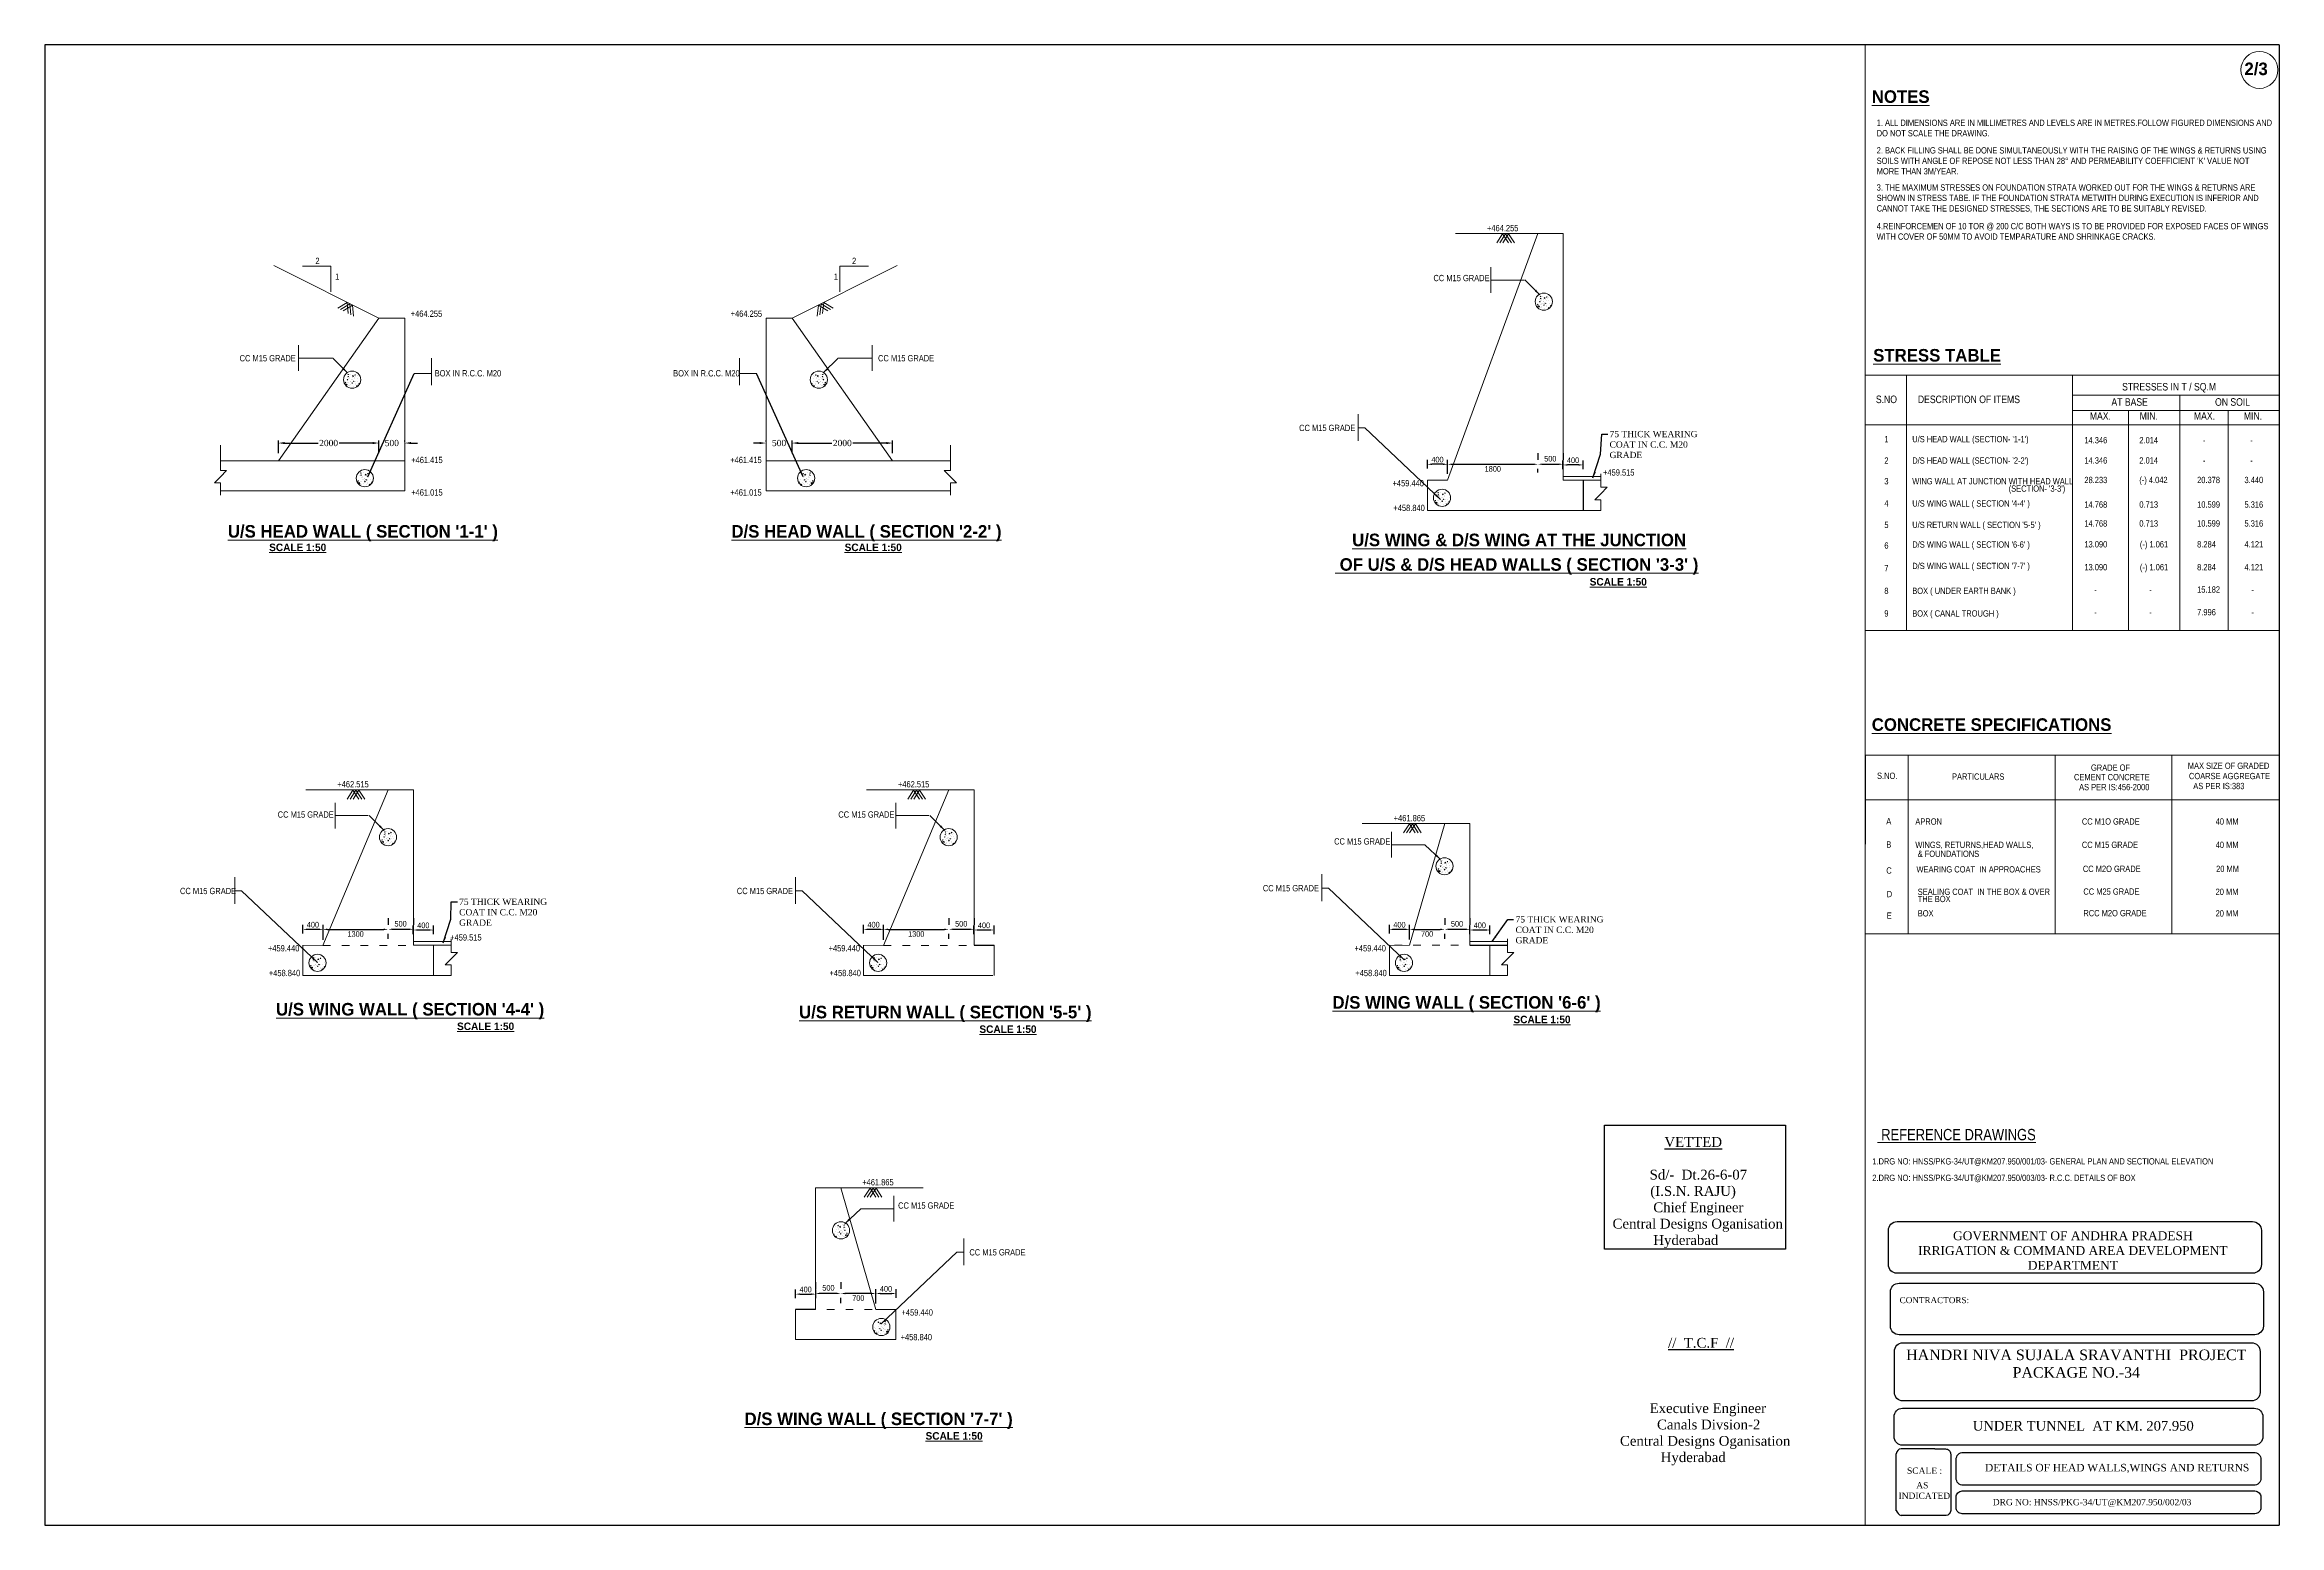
# Model space of a CAD drawing. Header units: millimetres. Extents: x 80 to 7279, y -662 to 1358.
# Drawn here: x 5546 to 6436, y 59 to 649 of the extents above; entities that cross this region are included whole.
import ezdxf

# ---------------------------------------------------------------- set-up
doc = ezdxf.new("R2010")
doc.units = ezdxf.units.MM
doc.linetypes.add('ACAD_ISO03W100', pattern=[30, 12, -18])
for name, color, linetype in [('MAIN', 7, 'Continuous'), ('SHEET', 3, 'Continuous'), ('STEEL', 5, 'Continuous'), ('TEXT_GENERAL', 4, 'Continuous')]:
    doc.layers.add(name, color=color, linetype=linetype)
doc.styles.add('ARIAL NARROW', font='ARIALN.TTF')
doc.styles.add('CITYBLUEPR', font='cityb___.ttf')
doc.styles.get("Standard").update_dxf_attribs({"font": 'times.ttf', "height": 2.5})
doc.styles.add('TNR_2.5', font='times.ttf', dxfattribs={"height": 2.5})
doc.dimstyles.new('ISO-25', dxfattribs={"dimtxt": 2.5, "dimasz": 2.5, "dimexe": 1.25, "dimexo": 0.625, "dimtad": 1, "dimlfac": 25, "dimtxsty": 'Standard', "dimcen": 2.5, "dimadec": 0, "dimazin": 0, "dimtfac": 1, "dimtmove": 0, "dimatfit": 3, "dimfxl": 1, "dimarcsym": 0})
doc.dimstyles.new('STANDARD$0', dxfattribs={"dimscale": 88.888889, "dimtxt": 0.02, "dimasz": 0.02, "dimexe": 0.1, "dimexo": 0.1, "dimgap": 0.09, "dimtad": 2, "dimtih": 1, "dimtoh": 1, "dimdec": 0, "dimzin": 1, "dimdsep": 46, "dimtxsty": 'Standard', "dimcen": 0.09, "dimadec": 0, "dimazin": 0, "dimtfac": 1, "dimtdec": 4, "dimtofl": 0, "dimtmove": 0, "dimatfit": 3, "dimfxl": 1, "dimtolj": 1, "dimtzin": 1, "dimarcsym": 0})
doc.dimstyles.new('STYLE_ESH', dxfattribs={"dimtxt": 2.5, "dimasz": 2.5, "dimexe": 1, "dimexo": 0.625, "dimtad": 0, "dimtih": 1, "dimtoh": 1, "dimdec": 0, "dimlfac": 100, "dimzin": 9, "dimdsep": 46, "dimtxsty": 'TNR_2.5', "dimcen": 2.5, "dimadec": 0, "dimazin": 2, "dimtfac": 1, "dimtdec": 0, "dimtofl": 0, "dimtmove": 2, "dimatfit": 3, "dimfxl": 1, "dimarcsym": 0})

msp = doc.modelspace()

# ---------------------------------------------------------------- texts
for s, height, p in [('UNDER TUNNEL  AT KM. 207.950', 3.85, (6313.991, 96.977)), ('INDICATED', 2.5, (6284.432, 69.779)), ('AS ', 2.5, (6291.503, 73.972)), ('DRG NO: HNSS/PKG-34/UT@KM207.950/002/03', 2.5, (6321.965, 67.24))]:
    msp.add_text(s, height=height).set_placement(p)
at = {"char_height": 2.5, "width": 42.77778, "attachment_point": 1, "style": 'TNR_2.5'}
for insert in [(6169.343, 495.342), (5711.147, 308.977), (6131.902, 301.968)]:
    msp.add_mtext('75 THICK WEARING COAT IN C.C. M20 GRADE', dxfattribs=dict(at, insert=insert))
for s, insert, char_height, width, attachment_point in [('                              {\\LVETTED\\P}\\P                          Sd/-  Dt.26-6-07\\P^I^I     (I.S.N. RAJU)\\P                           Chief Engineer\\P                Central Designs Oganisation\\P                           Hyderabad', (6146.943, 213.958), 3.90625, 265.625, 1), ('                             {\\L//  T.C.F  //}\\P                       \\P\\P\\P                        Executive Engineer\\P                          Canals Divsion-2\\P                Central Designs Oganisation\\P                           Hyderabad', (6149.892, 133.934), 3.90625, 265.625, 1), ('HANDRI NIVA SUJALA SRAVANTHI  PROJECT\\PPACKAGE NO.-34', (6355.233, 129.279), 4.2, 151.5, 2), ('SCALE :', (6287.812, 82.275), 2.5, 25.272, 1)]:
    msp.add_mtext(s, dxfattribs=dict(insert=insert, char_height=char_height, width=width, attachment_point=attachment_point))
at = {"layer": 'MAIN', "color": 0, "lineweight": 9, "style": 'ARIAL NARROW'}
for s, height, p in [('S.NO', 3, (6275.411, 506.419)), ('DESCRIPTION OF ITEMS', 3, (6292.141, 506.419)), ('         AT BASE                            ON SOIL', 3, (6360.624, 505.361)), ('       STRESSES IN T / SQ.M', 3, (6366.783, 511.447)), ('MAX.            MIN.               MAX.            MIN.', 3, (6360.624, 499.804)), ('1', 2.5, (6278.787, 490.817)), ("U/S HEAD WALL (SECTION- '1-1')", 2.5, (6289.899, 490.817)), ('14.346', 2.5, (6358.451, 490.392)), ('2.014', 2.5, (6380.34, 490.392)), ('-', 2.5, (6405.681, 490.392)), ('-', 2.5, (6424.539, 490.392)), ('2', 2.5, (6278.787, 482.283)), ("D/S HEAD WALL (SECTION- '2-2')", 2.5, (6289.899, 482.283)), ('14.346', 2.5, (6358.451, 482.325)), ('2.014', 2.5, (6380.34, 482.325)), ('-', 2.5, (6405.681, 482.325)), ('-', 2.5, (6424.539, 482.325)), ('3', 2.5, (6278.787, 474.029)), ('WING WALL AT JUNCTION WITH HEAD WALL', 2.5, (6289.899, 474.029)), ("(SECTION- '3-3')", 2.5, (6328.314, 471.119)), ('28.233', 2.5, (6358.451, 474.539)), ('(-) 4.042', 2.5, (6380.34, 474.539)), ('20.378', 2.5, (6403.357, 474.539)), ('3.440', 2.5, (6422.215, 474.539)), ('4', 2.5, (6278.787, 465.185)), ("U/S WING WALL ( SECTION '4-4' )", 2.5, (6289.899, 465.185)), ('14.768', 2.5, (6358.451, 464.759)), ('0.713', 2.5, (6380.34, 464.759)), ('10.599', 2.5, (6403.357, 464.759)), ('5.316', 2.5, (6422.215, 464.759)), ('5', 2.5, (6278.787, 456.65)), ("U/S RETURN WALL ( SECTION '5-5' )", 2.5, (6289.899, 456.65)), ('14.768', 2.5, (6358.451, 457.227)), ('0.713', 2.5, (6380.34, 457.227)), ('10.599', 2.5, (6403.357, 457.227)), ('5.316', 2.5, (6422.215, 457.227)), ('6', 2.5, (6278.787, 448.397)), ("D/S WING WALL ( SECTION '6-6' )", 2.5, (6289.899, 448.815)), ('13.090', 2.5, (6358.451, 448.906)), ('(-) 1.061', 2.5, (6380.558, 448.906)), ('8.284', 2.5, (6403.357, 448.906)), ('4.121', 2.5, (6422.215, 448.906)), ('7', 2.5, (6278.787, 439.383)), ("D/S WING WALL ( SECTION '7-7' )", 2.5, (6289.899, 440.28)), ('13.090', 2.5, (6358.451, 439.789)), ('(-) 1.061', 2.5, (6380.558, 439.789)), ('8.284', 2.5, (6403.357, 439.789)), ('4.121', 2.5, (6422.215, 439.789)), ('8', 2.5, (6278.787, 430.37)), ('BOX ( UNDER EARTH BANK )', 2.5, (6289.899, 430.37)), ('-', 2.5, (6362.401, 430.879)), ('-', 2.5, (6384.291, 430.879)), ('15.182', 2.5, (6403.357, 430.879)), ('-', 2.5, (6425.004, 430.879)), ('9', 2.5, (6278.787, 421.356)), ('BOX ( CANAL TROUGH )', 2.5, (6289.899, 421.356)), ('-', 2.5, (6362.401, 421.865)), ('-', 2.5, (6384.291, 421.865)), ('7.996', 2.5, (6403.357, 421.865)), ('-', 2.5, (6425.004, 421.865))]:
    msp.add_text(s, height=height, dxfattribs=at).set_placement(p)
at = {"layer": 'MAIN', "color": 0, "lineweight": 5, "style": 'ARIAL NARROW'}
for s, height, p in [('%%U REFERENCE DRAWINGS', 4.5, (6276.091, 212.693)), ('1.DRG NO: HNSS/PKG-34/UT@KM207.950/001/03- GENERAL PLAN AND SECTIONAL ELEVATION', 2.5, (6273.978, 203.03)), ('2.DRG NO: HNSS/PKG-34/UT@KM207.950/003/03- R.C.C. DETAILS OF BOX', 2.5, (6273.978, 196.455))]:
    msp.add_text(s, height=height, dxfattribs=at).set_placement(p)
at = {"layer": 'SHEET', "color": 7}
for s, insert, char_height, width, attachment_point in [('GOVERNMENT OF ANDHRA PRADESH\\PIRRIGATION & COMMAND AREA DEVELOPMENT DEPARTMENT', (6353.867, 168.737), 3.53871, 136.01294, 5), ('CONTRACTORS:', (6284.871, 148.95), 2.40632, 35.82521, 4), ('\\pt108.285;DETAILS OF HEAD WALLS,WINGS AND RETURNS ', (6318.875, 83.741), 3.0079, 114.35931, 1)]:
    msp.add_mtext(s, dxfattribs=dict(at, insert=insert, char_height=char_height, width=width, attachment_point=attachment_point))
at = {"layer": 'TEXT_GENERAL', "color": 0, "lineweight": 9}
for s, height, style, p in [('2/3', 5, 'CITYBLUEPR', (6422.199, 637.111)), ('%%UNOTES', 5, 'CITYBLUEPR', (6273.761, 626.056)), ('+464.255', 2.5, 'ARIAL NARROW', (6120.516, 574.907)), ('2', 2.5, 'ARIAL NARROW', (5653.92, 561.839)), ('2', 2.5, 'ARIAL NARROW', (5867.636, 561.839)), ('1', 2.5, 'ARIAL NARROW', (5661.756, 555.557)), ('1', 2.5, 'ARIAL NARROW', (5860.405, 555.557)), ('CC M15 GRADE', 2.5, 'ARIAL NARROW', (6099.191, 555.004)), ('+464.255', 2.5, 'ARIAL NARROW', (5691.899, 540.792)), ('+464.255', 2.5, 'ARIAL NARROW', (5819.291, 540.792)), ('CC M15 GRADE', 2.5, 'ARIAL NARROW', (5623.733, 523.058)), ('CC M15 GRADE', 2.5, 'ARIAL NARROW', (5877.994, 523.058)), ('%%USTRESS TABLE', 5, 'CITYBLUEPR', (6274.334, 522.975)), ('BOX IN R.C.C. M20 ', 2.5, 'ARIAL NARROW', (5701.414, 517.045)), ('BOX IN R.C.C. M20 ', 2.5, 'ARIAL NARROW', (5796.393, 517.045)), ('CC M15 GRADE', 2.5, 'ARIAL NARROW', (6045.698, 495.273)), ('+461.415', 2.5, 'ARIAL NARROW', (5692.07, 482.512)), ('+461.415', 2.5, 'ARIAL NARROW', (5819.119, 482.512)), ('+461.015', 2.5, 'ARIAL NARROW', (5692.07, 469.57)), ('+461.015', 2.5, 'ARIAL NARROW', (5819.119, 469.57)), ('+459.440', 2.5, 'ARIAL NARROW', (6082.898, 473.253)), ('+459.515', 2.5, 'ARIAL NARROW', (6166.75, 477.536)), ('+458.840', 2.5, 'ARIAL NARROW', (6083.25, 463.399)), ("%%UU/S HEAD WALL ( SECTION '1-1' )", 5, 'CITYBLUEPR', (5619.029, 452.822)), ("%%UD/S HEAD WALL ( SECTION '2-2' )", 5, 'CITYBLUEPR', (5819.604, 452.822)), ('%%UU/S WING & D/S WING AT THE JUNCTION', 5, 'CITYBLUEPR', (6066.821, 449.398)), ("%%U OF U/S & D/S HEAD WALLS ( SECTION '3-3' )", 5, 'CITYBLUEPR', (6059.996, 439.625)), ('%%UCONCRETE SPECIFICATIONS', 5, 'CITYBLUEPR', (6273.761, 375.822)), ('S.NO.', 2.5, 'ARIAL NARROW', (6275.883, 356.685)), ('PARTICULARS', 2.5, 'ARIAL NARROW', (6305.729, 356.347)), ('CEMENT CONCRETE', 2.5, 'ARIAL NARROW', (6354.321, 356.138)), ('GRADE OF ', 2.5, 'ARIAL NARROW', (6361.073, 359.907)), ('MAX SIZE OF GRADED ', 2.5, 'ARIAL NARROW', (6399.644, 360.669)), ('COARSE AGGREGATE ', 2.5, 'ARIAL NARROW', (6400.103, 356.568)), ('+462.515', 2.5, 'ARIAL NARROW', (5662.629, 353.29)), ('+462.515', 2.5, 'ARIAL NARROW', (5885.922, 353.29)), (' AS PER IS:456-2000', 2.5, 'ARIAL NARROW', (6355.524, 352.167)), (' AS PER IS:383', 2.5, 'ARIAL NARROW', (6400.99, 352.593)), ('CC M15 GRADE', 2.5, 'ARIAL NARROW', (5638.891, 341.223)), ('CC M15 GRADE', 2.5, 'ARIAL NARROW', (5862.184, 341.223)), ('+461.865', 2.5, 'ARIAL NARROW', (6083.368, 339.794)), ('A', 2.5, 'ARIAL NARROW', (6279.553, 338.567)), ('APRON', 2.5, 'ARIAL NARROW', (6291.131, 338.432)), ('CC M1O GRADE ', 2.5, 'ARIAL NARROW', (6357.456, 338.458)), ('40 MM', 2.5, 'ARIAL NARROW', (6410.75, 338.458)), ('CC M15 GRADE', 2.5, 'ARIAL NARROW', (6059.645, 330.519)), ('B', 2.5, 'ARIAL NARROW', (6279.553, 329.277)), ('WINGS, RETURNS,HEAD WALLS, ', 2.5, 'ARIAL NARROW', (6291.131, 329.143)), ('CC M15 GRADE ', 2.5, 'ARIAL NARROW', (6357.456, 329.169)), ('40 MM', 2.5, 'ARIAL NARROW', (6410.75, 329.169)), ('C', 2.5, 'ARIAL NARROW', (6279.574, 318.923)), ('WEARING COAT  IN APPROACHES', 2.5, 'ARIAL NARROW', (6291.571, 319.394)), (' & FOUNDATIONS', 2.5, 'ARIAL NARROW', (6291.225, 325.588)), ('CC M2O GRADE ', 2.5, 'ARIAL NARROW', (6357.843, 319.592)), ('20 MM', 2.5, 'ARIAL NARROW', (6410.924, 319.592)), ('CC M15 GRADE', 2.5, 'ARIAL NARROW', (5599.979, 310.766)), ('CC M15 GRADE', 2.5, 'ARIAL NARROW', (5821.76, 310.766)), ('CC M15 GRADE', 2.5, 'ARIAL NARROW', (6031.248, 311.873)), ('D', 2.5, 'ARIAL NARROW', (6279.728, 309.539)), ('SEALING COAT  IN THE BOX & OVER ', 2.5, 'ARIAL NARROW', (6292.097, 310.453)), ('CC M25 GRADE ', 2.5, 'ARIAL NARROW', (6358.056, 310.531)), ('20 MM', 2.5, 'ARIAL NARROW', (6410.711, 310.446)), ('E', 2.5, 'ARIAL NARROW', (6279.728, 300.948)), ('THE BOX', 2.5, 'ARIAL NARROW', (6292.097, 307.575)), ('BOX', 2.5, 'ARIAL NARROW', (6292.097, 301.863)), ('RCC M2O GRADE ', 2.5, 'ARIAL NARROW', (6358.056, 301.941)), ('20 MM', 2.5, 'ARIAL NARROW', (6410.711, 301.855)), ('+459.515', 2.5, 'ARIAL NARROW', (5707.577, 292.268)), ('+459.440', 2.5, 'ARIAL NARROW', (5635.006, 287.934)), ('+459.440', 2.5, 'ARIAL NARROW', (5858.299, 287.934)), ('+459.440', 2.5, 'ARIAL NARROW', (6067.754, 287.932)), ('+458.840', 2.5, 'ARIAL NARROW', (5635.359, 278.08)), ('+458.840', 2.5, 'ARIAL NARROW', (5858.652, 278.08)), ('+458.840', 2.5, 'ARIAL NARROW', (6068.107, 278.079)), ("%%UU/S WING WALL ( SECTION '4-4' )", 5, 'CITYBLUEPR', (5638.217, 262.398)), ("%%UD/S WING WALL ( SECTION '6-6' )", 5, 'CITYBLUEPR', (6058.971, 265.122)), ("%%UU/S RETURN WALL ( SECTION '5-5' )", 5, 'CITYBLUEPR', (5846.539, 261.256)), ('+461.865', 2.5, 'ARIAL NARROW', (5871.698, 194.7)), ('CC M15 GRADE', 2.5, 'ARIAL NARROW', (5885.98, 185.426)), ('CC M15 GRADE', 2.5, 'ARIAL NARROW', (5914.377, 166.78)), ('+459.440', 2.5, 'ARIAL NARROW', (5887.334, 142.839)), ('+458.840', 2.5, 'ARIAL NARROW', (5886.982, 132.985)), ("%%UD/S WING WALL ( SECTION '7-7' )", 5, 'CITYBLUEPR', (5824.813, 99.185))]:
    msp.add_text(s, height=height, dxfattribs=dict(at, style=style)).set_placement(p)
for s, insert, char_height, width, attachment_point, style in [('1. ALL DIMENSIONS ARE IN MILLIMETRES AND LEVELS ARE IN METRES.FOLLOW FIGURED DIMENSIONS AND \\PDO NOT SCALE THE DRAWING.', (6275.733, 619.374), 2.5, 200, 1, 'ARIAL NARROW'), ("2. BACK FILLING SHALL BE DONE SIMULTANEOUSLY WITH THE RAISING OF THE WINGS & RETURNS USING SOILS WITH ANGLE OF REPOSE NOT LESS THAN 28° AND PERMEABILITY COEFFICIENT 'K' VALUE NOT MORE THAN 3M/YEAR.", (6275.733, 608.38), 2.5, 150, 1, 'ARIAL NARROW'), ('3. THE MAXIMUM STRESSES ON FOUNDATION STRATA WORKED OUT FOR THE WINGS & RETURNS ARE SHOWN IN STRESS TABE. IF THE FOUNDATION STRATA METWITH DURING EXECUTION IS INFERIOR AND CANNOT TAKE THE DESIGNED STRESSES, THE SECTIONS ARE TO BE SUITABLY REVISED.', (6275.733, 593.595), 2.5, 155, 1, 'ARIAL NARROW'), ('4.REINFORCEMEN OF 10 TOR @ 200 C/C BOTH WAYS IS TO BE PROVIDED FOR EXPOSED FACES OF WINGS WITH COVER OF 50MM TO AVOID TEMPARATURE AND SHRINKAGE CRACKS.', (6275.733, 578.184), 2.5, 155, 1, 'ARIAL NARROW'), ('{\\LSCALE 1:50}', (5658.227, 450.432), 3, 25.272, 3, 'CITYBLUEPR'), ('{\\LSCALE 1:50}', (5864.69, 450.432), 3, 25.272, 1, 'CITYBLUEPR'), ('{\\LSCALE 1:50}', (6161.433, 436.731), 3, 25.272, 1, 'CITYBLUEPR'), ('{\\LSCALE 1:50}', (5710.322, 259.589), 3, 25.272, 1, 'CITYBLUEPR'), ('{\\LSCALE 1:50}', (5941.114, 258.447), 3, 25.272, 3, 'CITYBLUEPR'), ('{\\LSCALE 1:50}', (6131.076, 262.313), 3, 25.272, 1, 'CITYBLUEPR'), ('{\\LSCALE 1:50}', (5896.918, 96.375), 3, 25.272, 1, 'CITYBLUEPR')]:
    msp.add_mtext(s, dxfattribs=dict(at, insert=insert, char_height=char_height, width=width, attachment_point=attachment_point, style=style))

# ---------------------------------------------------------------- blocks, each defined once
blk = doc.blocks.new('*D102')
at = {"color": 0, "lineweight": -2, "transparency": 16777216}
for p, q in [((5639.17, 486.48), (5639.17, 491.5)), ((5641.67, 490.5), (5654.96, 490.5)), ((5676.67, 490.5), (5663.38, 490.5)), ((5679.17, 486.48), (5679.17, 491.5))]:
    blk.add_line(p, q, dxfattribs=at)
at = {"color": 0, "transparency": 16777216}
for points in [[(5641.67, 490.92), (5641.67, 490.08), (5639.17, 490.5)], [(5676.67, 490.92), (5676.67, 490.08), (5679.17, 490.5)]]:
    blk.add_solid(points, dxfattribs=at)
at = {"layer": 'Defpoints', "color": 0, "transparency": 16777216}
for p in [(5679.17, 490.5), (5639.17, 485.85), (5679.17, 485.85)]:
    blk.add_point(p, dxfattribs=at)
at = {"color": 0, "transparency": 16777216, "insert": (5659.17, 490.5), "char_height": 2.5, "attachment_point": 5, "style": 'TNR_2.5'}
blk.add_mtext('2000', dxfattribs=at)
blk = doc.blocks.new('*D103')
at = {"color": 0, "lineweight": -2, "transparency": 16777216}
for p, q in [((5676.67, 490.5), (5674.17, 490.5)), ((5679.17, 486.48), (5679.17, 491.5)), ((5689.51, 491.13), (5689.51, 491.5)), ((5692.01, 490.5), (5694.51, 490.5))]:
    blk.add_line(p, q, dxfattribs=at)
at = {"color": 0, "transparency": 16777216}
for points in [[(5676.67, 490.92), (5676.67, 490.08), (5679.17, 490.5)], [(5692.01, 490.92), (5692.01, 490.08), (5689.51, 490.5)]]:
    blk.add_solid(points, dxfattribs=at)
at = {"layer": 'Defpoints', "color": 0, "transparency": 16777216}
for p in [(5689.51, 490.5), (5689.51, 490.5), (5679.17, 485.85)]:
    blk.add_point(p, dxfattribs=at)
at = {"color": 0, "transparency": 16777216, "insert": (5684.34, 490.5), "char_height": 2.5, "attachment_point": 5, "style": 'TNR_2.5'}
blk.add_mtext('500', dxfattribs=at)
blk = doc.blocks.new('*D104')
at = {"color": 0, "lineweight": -2, "transparency": 16777216}
for p, q in [((5843.75, 486.48), (5843.75, 491.5)), ((5846.25, 490.5), (5859.54, 490.5)), ((5881.26, 490.5), (5867.97, 490.5)), ((5883.76, 486.48), (5883.76, 491.5))]:
    blk.add_line(p, q, dxfattribs=at)
at = {"color": 0, "transparency": 16777216}
for points in [[(5846.25, 490.92), (5846.25, 490.08), (5843.75, 490.5)], [(5881.26, 490.92), (5881.26, 490.08), (5883.76, 490.5)]]:
    blk.add_solid(points, dxfattribs=at)
at = {"layer": 'Defpoints', "color": 0, "transparency": 16777216}
for p in [(5843.75, 490.5), (5843.75, 485.85), (5883.76, 485.85)]:
    blk.add_point(p, dxfattribs=at)
at = {"color": 0, "transparency": 16777216, "insert": (5863.76, 490.5), "char_height": 2.5, "attachment_point": 5, "style": 'TNR_2.5'}
blk.add_mtext('2000', dxfattribs=at)
blk = doc.blocks.new('*D105')
at = {"color": 0, "lineweight": -2, "transparency": 16777216}
for p, q in [((5830.9, 490.5), (5828.4, 490.5)), ((5833.4, 491.13), (5833.4, 491.5)), ((5843.75, 486.48), (5843.75, 491.5)), ((5846.25, 490.5), (5848.75, 490.5))]:
    blk.add_line(p, q, dxfattribs=at)
at = {"color": 0, "transparency": 16777216}
for points in [[(5830.9, 490.92), (5830.9, 490.08), (5833.4, 490.5)], [(5846.25, 490.92), (5846.25, 490.08), (5843.75, 490.5)]]:
    blk.add_solid(points, dxfattribs=at)
at = {"layer": 'Defpoints', "color": 0, "transparency": 16777216}
for p in [(5833.4, 490.5), (5833.4, 490.5), (5843.75, 485.85)]:
    blk.add_point(p, dxfattribs=at)
at = {"color": 0, "transparency": 16777216, "insert": (5838.58, 490.5), "char_height": 2.5, "attachment_point": 5, "style": 'TNR_2.5'}
blk.add_mtext('500', dxfattribs=at)
blk = doc.blocks.new('*D113')
at = {"layer": 'Defpoints', "color": 0, "transparency": 16777216}
for p in [(6104.83, 482.72), (6140.83, 483.27), (6140.83, 482.04)]:
    blk.add_point(p, dxfattribs=at)
at = {"layer": 'TEXT_GENERAL', "color": 0, "lineweight": -2, "transparency": 16777216}
for p, q in [((6106.6, 482.04), (6139.05, 482.04)), ((6104.83, 478.28), (6104.83, 480.26)), ((6140.83, 478.82), (6140.83, 480.26))]:
    blk.add_line(p, q, dxfattribs=at)
at = {"layer": 'TEXT_GENERAL', "color": 0, "transparency": 16777216}
for points in [[(6106.6, 482.34), (6106.6, 481.74), (6104.83, 482.04)], [(6139.05, 482.34), (6139.05, 481.74), (6140.83, 482.04)]]:
    blk.add_solid(points, dxfattribs=at)
at = {"layer": 'TEXT_GENERAL', "color": 0, "lineweight": 9, "transparency": 16777216, "insert": (6122.83, 480.19), "char_height": 2.222, "attachment_point": 5, "style": 'ARIAL NARROW'}
blk.add_mtext('\\A1;1800', dxfattribs=at)
blk = doc.blocks.new('*D110')
at = {"layer": 'Defpoints', "color": 0, "transparency": 16777216}
for p in [(6096.78, 482.04), (6096.78, 475.93), (6104.83, 475.93)]:
    blk.add_point(p, dxfattribs=at)
at = {"layer": 'TEXT_GENERAL', "color": 0, "lineweight": -2, "transparency": 16777216}
for p, q in [((6096.78, 480.38), (6096.78, 483.82)), ((6103.05, 482.04), (6098.56, 482.04)), ((6104.83, 480.38), (6104.83, 483.82))]:
    blk.add_line(p, q, dxfattribs=at)
at = {"layer": 'TEXT_GENERAL', "color": 0, "transparency": 16777216}
for points in [[(6098.56, 482.34), (6098.56, 481.74), (6096.78, 482.04)], [(6103.05, 482.34), (6103.05, 481.74), (6104.83, 482.04)]]:
    blk.add_solid(points, dxfattribs=at)
at = {"layer": 'TEXT_GENERAL', "color": 0, "lineweight": 9, "transparency": 16777216, "insert": (6100.8, 483.88), "char_height": 2.222, "attachment_point": 5, "style": 'ARIAL NARROW'}
blk.add_mtext('\\A1;400', dxfattribs=at)
blk = doc.blocks.new('*D109')
at = {"layer": 'Defpoints', "color": 0, "transparency": 16777216}
for p in [(5682.93, 296.75), (5692.93, 296.75), (5692.93, 296.75)]:
    blk.add_point(p, dxfattribs=at)
at = {"layer": 'TEXT_GENERAL', "color": 0, "lineweight": -2, "transparency": 16777216}
for p, q in [((5682.93, 301.19), (5682.93, 298.52)), ((5684.71, 296.75), (5691.15, 296.75)), ((5692.93, 301.19), (5692.93, 298.52))]:
    blk.add_line(p, q, dxfattribs=at)
at = {"layer": 'TEXT_GENERAL', "color": 0, "transparency": 16777216}
for points in [[(5684.71, 297.04), (5684.71, 296.45), (5682.93, 296.75)], [(5691.15, 297.04), (5691.15, 296.45), (5692.93, 296.75)]]:
    blk.add_solid(points, dxfattribs=at)
at = {"layer": 'TEXT_GENERAL', "color": 0, "lineweight": 9, "transparency": 16777216, "insert": (5687.83, 298.93), "char_height": 2.222, "attachment_point": 5, "style": 'ARIAL NARROW'}
blk.add_mtext('\\A1;500', dxfattribs=at)
blk = doc.blocks.new('*D111')
at = {"layer": 'Defpoints', "color": 0, "transparency": 16777216}
for p in [(6150.78, 481.78), (6150.78, 475.68), (6158.83, 475.68)]:
    blk.add_point(p, dxfattribs=at)
at = {"layer": 'TEXT_GENERAL', "color": 0, "lineweight": -2, "transparency": 16777216}
for p, q in [((6150.78, 480.12), (6150.78, 483.56)), ((6157.05, 481.78), (6152.56, 481.78)), ((6158.83, 480.12), (6158.83, 483.56))]:
    blk.add_line(p, q, dxfattribs=at)
at = {"layer": 'TEXT_GENERAL', "color": 0, "transparency": 16777216}
for points in [[(6152.56, 482.08), (6152.56, 481.49), (6150.78, 481.78)], [(6157.05, 482.08), (6157.05, 481.49), (6158.83, 481.78)]]:
    blk.add_solid(points, dxfattribs=at)
at = {"layer": 'TEXT_GENERAL', "color": 0, "lineweight": 9, "transparency": 16777216, "insert": (6154.8, 483.63), "char_height": 2.222, "attachment_point": 5, "style": 'ARIAL NARROW'}
blk.add_mtext('\\A1;400', dxfattribs=at)
blk = doc.blocks.new('*D112')
at = {"layer": 'Defpoints', "color": 0, "transparency": 16777216}
for p in [(6140.83, 482.07), (6150.83, 482.07), (6150.83, 482.07)]:
    blk.add_point(p, dxfattribs=at)
at = {"layer": 'TEXT_GENERAL', "color": 0, "lineweight": -2, "transparency": 16777216}
for p, q in [((6140.83, 486.51), (6140.83, 483.85)), ((6142.6, 482.07), (6149.05, 482.07)), ((6150.83, 486.51), (6150.83, 483.85))]:
    blk.add_line(p, q, dxfattribs=at)
at = {"layer": 'TEXT_GENERAL', "color": 0, "transparency": 16777216}
for points in [[(6142.6, 482.36), (6142.6, 481.77), (6140.83, 482.07)], [(6149.05, 482.36), (6149.05, 481.77), (6150.83, 482.07)]]:
    blk.add_solid(points, dxfattribs=at)
at = {"layer": 'TEXT_GENERAL', "color": 0, "lineweight": 9, "transparency": 16777216, "insert": (6145.73, 484.25), "char_height": 2.222, "attachment_point": 5, "style": 'ARIAL NARROW'}
blk.add_mtext('\\A1;500', dxfattribs=at)
blk = doc.blocks.new('*D106')
at = {"layer": 'Defpoints', "color": 0, "transparency": 16777216}
for p in [(5656.94, 297.04), (5682.91, 297.37), (5682.91, 296.72)]:
    blk.add_point(p, dxfattribs=at)
at = {"layer": 'TEXT_GENERAL', "color": 0, "lineweight": -2, "transparency": 16777216}
for p, q in [((5656.94, 292.6), (5656.94, 294.94)), ((5658.71, 296.72), (5681.14, 296.72)), ((5682.91, 292.92), (5682.91, 294.94))]:
    blk.add_line(p, q, dxfattribs=at)
at = {"layer": 'TEXT_GENERAL', "color": 0, "transparency": 16777216}
for points in [[(5658.71, 297.02), (5658.71, 296.42), (5656.94, 296.72)], [(5681.14, 297.02), (5681.14, 296.42), (5682.91, 296.72)]]:
    blk.add_solid(points, dxfattribs=at)
at = {"layer": 'TEXT_GENERAL', "color": 0, "lineweight": 9, "transparency": 16777216, "insert": (5669.92, 294.87), "char_height": 2.222, "attachment_point": 5, "style": 'ARIAL NARROW'}
blk.add_mtext('\\A1;1300', dxfattribs=at)
blk = doc.blocks.new('*D107')
at = {"layer": 'Defpoints', "color": 0, "transparency": 16777216}
for p in [(5648.89, 296.72), (5648.89, 290.61), (5656.94, 290.61)]:
    blk.add_point(p, dxfattribs=at)
at = {"layer": 'TEXT_GENERAL', "color": 0, "lineweight": -2, "transparency": 16777216}
for p, q in [((5648.89, 295.06), (5648.89, 298.5)), ((5655.16, 296.72), (5650.66, 296.72)), ((5656.94, 295.06), (5656.94, 298.5))]:
    blk.add_line(p, q, dxfattribs=at)
at = {"layer": 'TEXT_GENERAL', "color": 0, "transparency": 16777216}
for points in [[(5650.66, 297.02), (5650.66, 296.42), (5648.89, 296.72)], [(5655.16, 297.02), (5655.16, 296.42), (5656.94, 296.72)]]:
    blk.add_solid(points, dxfattribs=at)
at = {"layer": 'TEXT_GENERAL', "color": 0, "lineweight": 9, "transparency": 16777216, "insert": (5652.91, 298.57), "char_height": 2.222, "attachment_point": 5, "style": 'ARIAL NARROW'}
blk.add_mtext('\\A1;400', dxfattribs=at)
blk = doc.blocks.new('*D108')
at = {"layer": 'Defpoints', "color": 0, "transparency": 16777216}
for p in [(5692.88, 296.46), (5692.88, 290.36), (5700.93, 290.36)]:
    blk.add_point(p, dxfattribs=at)
at = {"layer": 'TEXT_GENERAL', "color": 0, "lineweight": -2, "transparency": 16777216}
for p, q in [((5692.88, 294.8), (5692.88, 298.24)), ((5699.15, 296.46), (5694.66, 296.46)), ((5700.93, 294.8), (5700.93, 298.24))]:
    blk.add_line(p, q, dxfattribs=at)
at = {"layer": 'TEXT_GENERAL', "color": 0, "transparency": 16777216}
for points in [[(5694.66, 296.76), (5694.66, 296.17), (5692.88, 296.46)], [(5699.15, 296.76), (5699.15, 296.17), (5700.93, 296.46)]]:
    blk.add_solid(points, dxfattribs=at)
at = {"layer": 'TEXT_GENERAL', "color": 0, "lineweight": 9, "transparency": 16777216, "insert": (5696.9, 298.31), "char_height": 2.222, "attachment_point": 5, "style": 'ARIAL NARROW'}
blk.add_mtext('\\A1;400', dxfattribs=at)
blk = doc.blocks.new('*D114')
at = {"layer": 'Defpoints', "color": 0, "transparency": 16777216}
for p in [(6089.68, 297.16), (6103.68, 297.37), (6103.68, 296.72)]:
    blk.add_point(p, dxfattribs=at)
at = {"layer": 'TEXT_GENERAL', "color": 0, "lineweight": -2, "transparency": 16777216}
for p, q in [((6089.68, 292.72), (6089.68, 294.94)), ((6091.46, 296.72), (6101.91, 296.72)), ((6103.68, 292.93), (6103.68, 294.94))]:
    blk.add_line(p, q, dxfattribs=at)
at = {"layer": 'TEXT_GENERAL', "color": 0, "transparency": 16777216}
for points in [[(6091.46, 297.02), (6091.46, 296.42), (6089.68, 296.72)], [(6101.91, 297.02), (6101.91, 296.42), (6103.68, 296.72)]]:
    blk.add_solid(points, dxfattribs=at)
at = {"layer": 'TEXT_GENERAL', "color": 0, "lineweight": 9, "transparency": 16777216, "insert": (6096.68, 294.87), "char_height": 2.222, "attachment_point": 5, "style": 'ARIAL NARROW'}
blk.add_mtext('\\A1;700', dxfattribs=at)
blk = doc.blocks.new('*D115')
at = {"layer": 'Defpoints', "color": 0, "transparency": 16777216}
for p in [(6081.63, 296.72), (6081.63, 290.61), (6089.68, 290.61)]:
    blk.add_point(p, dxfattribs=at)
at = {"layer": 'TEXT_GENERAL', "color": 0, "lineweight": -2, "transparency": 16777216}
for p, q in [((6081.63, 295.06), (6081.63, 298.5)), ((6087.91, 296.72), (6083.41, 296.72)), ((6089.68, 295.06), (6089.68, 298.5))]:
    blk.add_line(p, q, dxfattribs=at)
at = {"layer": 'TEXT_GENERAL', "color": 0, "transparency": 16777216}
for points in [[(6083.41, 297.02), (6083.41, 296.42), (6081.63, 296.72)], [(6087.91, 297.02), (6087.91, 296.42), (6089.68, 296.72)]]:
    blk.add_solid(points, dxfattribs=at)
at = {"layer": 'TEXT_GENERAL', "color": 0, "lineweight": 9, "transparency": 16777216, "insert": (6085.66, 298.56), "char_height": 2.222, "attachment_point": 5, "style": 'ARIAL NARROW'}
blk.add_mtext('\\A1;400', dxfattribs=at)
blk = doc.blocks.new('*D116')
at = {"layer": 'Defpoints', "color": 0, "transparency": 16777216}
for p in [(6113.63, 296.46), (6113.63, 290.36), (6121.68, 290.36)]:
    blk.add_point(p, dxfattribs=at)
at = {"layer": 'TEXT_GENERAL', "color": 0, "lineweight": -2, "transparency": 16777216}
for p, q in [((6113.63, 294.8), (6113.63, 298.24)), ((6119.91, 296.46), (6115.41, 296.46)), ((6121.68, 294.8), (6121.68, 298.24))]:
    blk.add_line(p, q, dxfattribs=at)
at = {"layer": 'TEXT_GENERAL', "color": 0, "transparency": 16777216}
for points in [[(6115.41, 296.76), (6115.41, 296.17), (6113.63, 296.46)], [(6119.91, 296.76), (6119.91, 296.17), (6121.68, 296.46)]]:
    blk.add_solid(points, dxfattribs=at)
at = {"layer": 'TEXT_GENERAL', "color": 0, "lineweight": 9, "transparency": 16777216, "insert": (6117.66, 298.31), "char_height": 2.222, "attachment_point": 5, "style": 'ARIAL NARROW'}
blk.add_mtext('\\A1;400', dxfattribs=at)
blk = doc.blocks.new('*D117')
at = {"layer": 'Defpoints', "color": 0, "transparency": 16777216}
for p in [(6103.68, 296.75), (6113.68, 296.75), (6113.68, 296.75)]:
    blk.add_point(p, dxfattribs=at)
at = {"layer": 'TEXT_GENERAL', "color": 0, "lineweight": -2, "transparency": 16777216}
for p, q in [((6103.68, 301.19), (6103.68, 298.53)), ((6105.46, 296.75), (6111.91, 296.75)), ((6113.68, 301.19), (6113.68, 298.53))]:
    blk.add_line(p, q, dxfattribs=at)
at = {"layer": 'TEXT_GENERAL', "color": 0, "transparency": 16777216}
for points in [[(6105.46, 297.04), (6105.46, 296.45), (6103.68, 296.75)], [(6111.91, 297.04), (6111.91, 296.45), (6113.68, 296.75)]]:
    blk.add_solid(points, dxfattribs=at)
at = {"layer": 'TEXT_GENERAL', "color": 0, "lineweight": 9, "transparency": 16777216, "insert": (6108.59, 298.93), "char_height": 2.222, "attachment_point": 5, "style": 'ARIAL NARROW'}
blk.add_mtext('\\A1;500', dxfattribs=at)
blk = doc.blocks.new('*D166')
at = {"layer": 'Defpoints', "color": 0, "transparency": 16777216}
for p in [(5872.18, 296.72), (5872.18, 290.61), (5880.23, 290.61)]:
    blk.add_point(p, dxfattribs=at)
at = {"layer": 'TEXT_GENERAL', "color": 0, "lineweight": -2, "transparency": 16777216}
for p, q in [((5872.18, 295.06), (5872.18, 298.5)), ((5878.45, 296.72), (5873.96, 296.72)), ((5880.23, 295.06), (5880.23, 298.5))]:
    blk.add_line(p, q, dxfattribs=at)
at = {"layer": 'TEXT_GENERAL', "color": 0, "transparency": 16777216}
for points in [[(5873.96, 297.02), (5873.96, 296.42), (5872.18, 296.72)], [(5878.45, 297.02), (5878.45, 296.42), (5880.23, 296.72)]]:
    blk.add_solid(points, dxfattribs=at)
at = {"layer": 'TEXT_GENERAL', "color": 0, "lineweight": 9, "transparency": 16777216, "insert": (5876.2, 298.57), "char_height": 2.222, "attachment_point": 5, "style": 'ARIAL NARROW'}
blk.add_mtext('\\A1;400', dxfattribs=at)
blk = doc.blocks.new('*D165')
at = {"layer": 'Defpoints', "color": 0, "transparency": 16777216}
for p in [(5880.23, 297.04), (5906.21, 297.37), (5906.21, 296.72)]:
    blk.add_point(p, dxfattribs=at)
at = {"layer": 'TEXT_GENERAL', "color": 0, "lineweight": -2, "transparency": 16777216}
for p, q in [((5880.23, 292.6), (5880.23, 294.94)), ((5882.01, 296.72), (5904.43, 296.72)), ((5906.21, 292.92), (5906.21, 294.94))]:
    blk.add_line(p, q, dxfattribs=at)
at = {"layer": 'TEXT_GENERAL', "color": 0, "transparency": 16777216}
for points in [[(5882.01, 297.02), (5882.01, 296.42), (5880.23, 296.72)], [(5904.43, 297.02), (5904.43, 296.42), (5906.21, 296.72)]]:
    blk.add_solid(points, dxfattribs=at)
at = {"layer": 'TEXT_GENERAL', "color": 0, "lineweight": 9, "transparency": 16777216, "insert": (5893.22, 294.87), "char_height": 2.222, "attachment_point": 5, "style": 'ARIAL NARROW'}
blk.add_mtext('\\A1;1300', dxfattribs=at)
blk = doc.blocks.new('*D167')
at = {"layer": 'Defpoints', "color": 0, "transparency": 16777216}
for p in [(5916.17, 296.46), (5916.17, 290.36), (5924.22, 290.36)]:
    blk.add_point(p, dxfattribs=at)
at = {"layer": 'TEXT_GENERAL', "color": 0, "lineweight": -2, "transparency": 16777216}
for p, q in [((5916.17, 294.8), (5916.17, 298.24)), ((5922.44, 296.46), (5917.95, 296.46)), ((5924.22, 294.8), (5924.22, 298.24))]:
    blk.add_line(p, q, dxfattribs=at)
at = {"layer": 'TEXT_GENERAL', "color": 0, "transparency": 16777216}
for points in [[(5917.95, 296.76), (5917.95, 296.17), (5916.17, 296.46)], [(5922.44, 296.76), (5922.44, 296.17), (5924.22, 296.46)]]:
    blk.add_solid(points, dxfattribs=at)
at = {"layer": 'TEXT_GENERAL', "color": 0, "lineweight": 9, "transparency": 16777216, "insert": (5920.2, 298.31), "char_height": 2.222, "attachment_point": 5, "style": 'ARIAL NARROW'}
blk.add_mtext('\\A1;400', dxfattribs=at)
blk = doc.blocks.new('*D164')
at = {"layer": 'Defpoints', "color": 0, "transparency": 16777216}
for p in [(5906.22, 296.75), (5916.22, 296.75), (5916.22, 296.75)]:
    blk.add_point(p, dxfattribs=at)
at = {"layer": 'TEXT_GENERAL', "color": 0, "lineweight": -2, "transparency": 16777216}
for p, q in [((5906.22, 301.19), (5906.22, 298.52)), ((5908, 296.75), (5914.44, 296.75)), ((5916.22, 301.19), (5916.22, 298.52))]:
    blk.add_line(p, q, dxfattribs=at)
at = {"layer": 'TEXT_GENERAL', "color": 0, "transparency": 16777216}
for points in [[(5908, 297.04), (5908, 296.45), (5906.22, 296.75)], [(5914.44, 297.04), (5914.44, 296.45), (5916.22, 296.75)]]:
    blk.add_solid(points, dxfattribs=at)
at = {"layer": 'TEXT_GENERAL', "color": 0, "lineweight": 9, "transparency": 16777216, "insert": (5911.12, 298.93), "char_height": 2.222, "attachment_point": 5, "style": 'ARIAL NARROW'}
blk.add_mtext('\\A1;500', dxfattribs=at)
blk = doc.blocks.new('*D171')
at = {"layer": 'Defpoints', "color": 0, "transparency": 16777216}
for p in [(5853.13, 151.65), (5853.13, 151.65), (5863.13, 151.65)]:
    blk.add_point(p, dxfattribs=at)
at = {"layer": 'TEXT_GENERAL', "color": 0, "lineweight": -2, "transparency": 16777216}
for p, q in [((5853.13, 156.1), (5853.13, 153.43)), ((5861.35, 151.65), (5854.91, 151.65)), ((5863.13, 156.1), (5863.13, 153.43))]:
    blk.add_line(p, q, dxfattribs=at)
at = {"layer": 'TEXT_GENERAL', "color": 0, "transparency": 16777216}
for points in [[(5854.91, 151.95), (5854.91, 151.36), (5853.13, 151.65)], [(5861.35, 151.95), (5861.35, 151.36), (5863.13, 151.65)]]:
    blk.add_solid(points, dxfattribs=at)
at = {"layer": 'TEXT_GENERAL', "color": 0, "lineweight": 9, "transparency": 16777216, "insert": (5858.23, 153.84), "char_height": 2.222, "attachment_point": 5, "style": 'ARIAL NARROW'}
blk.add_mtext('\\A1;500', dxfattribs=at)
blk = doc.blocks.new('*D169')
at = {"layer": 'Defpoints', "color": 0, "transparency": 16777216}
for p in [(5885.18, 151.63), (5877.13, 145.52), (5885.18, 145.52)]:
    blk.add_point(p, dxfattribs=at)
at = {"layer": 'TEXT_GENERAL', "color": 0, "lineweight": -2, "transparency": 16777216}
for p, q in [((5877.13, 149.96), (5877.13, 153.4)), ((5878.91, 151.63), (5883.4, 151.63)), ((5885.18, 149.96), (5885.18, 153.4))]:
    blk.add_line(p, q, dxfattribs=at)
at = {"layer": 'TEXT_GENERAL', "color": 0, "transparency": 16777216}
for points in [[(5878.91, 151.92), (5878.91, 151.33), (5877.13, 151.63)], [(5883.4, 151.92), (5883.4, 151.33), (5885.18, 151.63)]]:
    blk.add_solid(points, dxfattribs=at)
at = {"layer": 'TEXT_GENERAL', "color": 0, "lineweight": 9, "transparency": 16777216, "insert": (5881.16, 153.47), "char_height": 2.222, "attachment_point": 5, "style": 'ARIAL NARROW'}
blk.add_mtext('\\A1;400', dxfattribs=at)
blk = doc.blocks.new('*D168')
at = {"layer": 'Defpoints', "color": 0, "transparency": 16777216}
for p in [(5863.13, 152.28), (5863.13, 151.63), (5877.13, 152.07)]:
    blk.add_point(p, dxfattribs=at)
at = {"layer": 'TEXT_GENERAL', "color": 0, "lineweight": -2, "transparency": 16777216}
for p, q in [((5875.35, 151.63), (5864.91, 151.63)), ((5863.13, 147.83), (5863.13, 149.85)), ((5877.13, 147.62), (5877.13, 149.85))]:
    blk.add_line(p, q, dxfattribs=at)
at = {"layer": 'TEXT_GENERAL', "color": 0, "transparency": 16777216}
for points in [[(5864.91, 151.92), (5864.91, 151.33), (5863.13, 151.63)], [(5875.35, 151.92), (5875.35, 151.33), (5877.13, 151.63)]]:
    blk.add_solid(points, dxfattribs=at)
at = {"layer": 'TEXT_GENERAL', "color": 0, "lineweight": 9, "transparency": 16777216, "insert": (5870.13, 149.78), "char_height": 2.222, "attachment_point": 5, "style": 'ARIAL NARROW'}
blk.add_mtext('\\A1;700', dxfattribs=at)
blk = doc.blocks.new('*D170')
at = {"layer": 'Defpoints', "color": 0, "transparency": 16777216}
for p in [(5853.18, 151.37), (5845.13, 145.26), (5853.18, 145.26)]:
    blk.add_point(p, dxfattribs=at)
at = {"layer": 'TEXT_GENERAL', "color": 0, "lineweight": -2, "transparency": 16777216}
for p, q in [((5845.13, 149.71), (5845.13, 153.15)), ((5846.91, 151.37), (5851.4, 151.37)), ((5853.18, 149.71), (5853.18, 153.15))]:
    blk.add_line(p, q, dxfattribs=at)
at = {"layer": 'TEXT_GENERAL', "color": 0, "transparency": 16777216}
for points in [[(5846.91, 151.67), (5846.91, 151.07), (5845.13, 151.37)], [(5851.4, 151.67), (5851.4, 151.07), (5853.18, 151.37)]]:
    blk.add_solid(points, dxfattribs=at)
at = {"layer": 'TEXT_GENERAL', "color": 0, "lineweight": 9, "transparency": 16777216, "insert": (5849.16, 153.22), "char_height": 2.222, "attachment_point": 5, "style": 'ARIAL NARROW'}
blk.add_mtext('\\A1;400', dxfattribs=at)

# ---------------------------------------------------------------- dimensions: what is measured, and where the dimension line sits
at = {"layer": 'TEXT_GENERAL', "color": 0, "lineweight": 9}
for base, p1, p2, text, picture, middle in [((5679.165, 490.5), (5639.173, 485.855), (5679.165, 485.855), '2000', '*D102', (5659.169, 490.5)), ((5689.512, 490.5), (5679.165, 485.855), (5689.512, 490.5), '500', '*D103', (5684.339, 490.5))]:
    dim = msp.add_linear_dim(base=base, p1=p1, p2=p2, text=text, dimstyle='STYLE_ESH')
    dim.commit()
    dim.dimension.update_dxf_attribs({"geometry": picture, "text_midpoint": middle})
for base, p1, p2, text, picture, middle in [((5833.404, 490.5), (5843.752, 485.855), (5833.404, 490.5), '500', '*D105', (5838.578, 490.5)), ((5843.752, 490.5), (5883.76, 485.855), (5843.752, 485.855), '2000', '*D104', (5863.756, 490.5))]:
    dim = msp.add_linear_dim(base=base, p1=p1, p2=p2, angle=180, text=text, dimstyle='STYLE_ESH')
    dim.commit()
    dim.dimension.update_dxf_attribs({"geometry": picture, "text_midpoint": middle})
for base, p1, p2, text, picture, middle in [((6096.778, 482.039), (6104.827, 475.932), (6096.778, 475.932), '400', '*D110', (6100.802, 483.885)), ((6140.827, 482.039), (6104.827, 482.723), (6140.827, 483.268), '1800', '*D113', (6122.827, 480.193)), ((6150.778, 481.784), (6158.827, 475.677), (6150.778, 475.677), '400', '*D111', (6154.802, 483.629)), ((5648.887, 296.72), (5656.935, 290.614), (5648.887, 290.614), '400', '*D107', (5652.911, 298.566)), ((5682.913, 296.72), (5656.935, 297.041), (5682.913, 297.369), '1300', '*D106', (5669.924, 294.875)), ((5692.881, 296.462), (5700.929, 290.355), (5692.881, 290.355), '400', '*D108', (5696.905, 298.308)), ((5872.18, 296.72), (5880.228, 290.614), (5872.18, 290.614), '400', '*D166', (5876.204, 298.566)), ((5906.206, 296.72), (5880.228, 297.041), (5906.206, 297.369), '1300', '*D165', (5893.217, 294.875)), ((5916.174, 296.462), (5924.222, 290.355), (5916.174, 290.355), '400', '*D167', (5920.198, 298.308)), ((6081.635, 296.719), (6089.683, 290.612), (6081.635, 290.612), '400', '*D115', (6085.659, 298.565)), ((6103.683, 296.719), (6089.683, 297.16), (6103.683, 297.372), '700', '*D114', (6096.683, 294.873)), ((6113.635, 296.464), (6121.683, 290.357), (6113.635, 290.357), '400', '*D116', (6117.659, 298.309))]:
    dim = msp.add_linear_dim(base=base, p1=p1, p2=p2, text=text, dimstyle='STANDARD$0', override={"dimtxt": 0.025, "dimexe": 0.02, "dimexo": 0.05, "dimgap": 0.008, "dimtxsty": 'ARIAL NARROW', "dimtmove": 2}, dxfattribs=at)
    dim.commit()
    dim.dimension.update_dxf_attribs({"geometry": picture, "text_midpoint": middle})
for base, p1, p2, picture, middle in [((6150.827, 482.068), (6140.827, 482.068), (6150.827, 482.068), '*D112', (6145.73, 484.25)), ((5692.929, 296.746), (5682.929, 296.746), (5692.929, 296.746), '*D109', (5687.832, 298.929)), ((5916.222, 296.746), (5906.222, 296.746), (5916.222, 296.746), '*D164', (5911.125, 298.929)), ((6113.683, 296.747), (6103.683, 296.747), (6113.683, 296.747), '*D117', (6108.586, 298.93))]:
    dim = msp.add_linear_dim(base=base, p1=p1, p2=p2, text='500', dimstyle='STANDARD$0', override={"dimtxt": 0.025, "dimexe": 0.02, "dimexo": 0.05, "dimgap": 0.008, "dimtxsty": 'ARIAL NARROW', "dimtmove": 2}, dxfattribs=at)
    dim.commit()
    dim.dimension.update_dxf_attribs({"geometry": picture, "text_midpoint": middle, "dimtype": 160})
for base, p1, p2, text, picture, middle in [((5853.181, 151.37), (5845.132, 145.263), (5853.181, 145.263), '400', '*D170', (5849.157, 153.216)), ((5863.132, 151.626), (5877.132, 152.067), (5863.132, 152.279), '700', '*D168', (5870.132, 149.78)), ((5885.181, 151.626), (5877.132, 145.519), (5885.181, 145.519), '400', '*D169', (5881.157, 153.471))]:
    dim = msp.add_linear_dim(base=base, p1=p1, p2=p2, angle=180, text=text, dimstyle='STANDARD$0', override={"dimtxt": 0.025, "dimexe": 0.02, "dimexo": 0.05, "dimgap": 0.008, "dimtxsty": 'ARIAL NARROW', "dimtmove": 2}, dxfattribs=at)
    dim.commit()
    dim.dimension.update_dxf_attribs({"geometry": picture, "text_midpoint": middle})
dim = msp.add_linear_dim(base=(5853.132, 151.654), p1=(5863.132, 151.654), p2=(5853.132, 151.654), angle=180, text='500', dimstyle='STANDARD$0', override={"dimtxt": 0.025, "dimexe": 0.02, "dimexo": 0.05, "dimgap": 0.008, "dimtxsty": 'ARIAL NARROW', "dimtmove": 2}, dxfattribs=at)
dim.commit()
dim.dimension.update_dxf_attribs({"geometry": '*D171', "text_midpoint": (5858.229, 153.837), "dimtype": 160})

# ---------------------------------------------------------------- linework, layer by layer
for p, q in [((5546.087, 649.243), (5546.087, 59.243)), ((6436.087, 649.243), (5546.087, 649.243)), ((6436.087, 649.243), (6436.087, 59.243)), ((6158.827, 475.677), (6158.827, 463.678)), ((5916.222, 290.355), (5924.222, 290.355)), ((6113.683, 290.357), (6128.739, 290.357)), ((5853.132, 145.263), (5845.132, 145.263)), ((6305.2, 87.548), (6305.2, 65.139)), ((5546.087, 59.243), (6436.087, 59.243))]:
    msp.add_line(p, q)
at = {"color": 7}
for p, q in [((6298.916, 89.689), (6285.476, 89.689)), ((6283.544, 65.078), (6283.544, 87.757)), ((6303.358, 63.114), (6285.476, 63.114))]:
    msp.add_line(p, q, dxfattribs=at)
msp.add_lwpolyline([(6167.305, 218.757), (6239.396, 218.757), (6239.396, 169.341), (6167.305, 169.341)], close=True)
for points in [[(6283.837, 180.249), (6425.474, 180.249, -0.4142136), (6428.939, 176.785), (6428.939, 163.161, -0.4142136), (6425.474, 159.697), (6283.837, 159.697, -0.4142136), (6280.373, 163.161), (6280.373, 176.785, -0.4142136)], [(6284.658, 155.729), (6426.295, 155.729, -0.4142136), (6429.759, 152.265), (6429.759, 138.641, -0.4142136), (6426.295, 135.177), (6284.658, 135.177, -0.4142136), (6281.194, 138.641), (6281.194, 152.265, -0.4142136)], [(6286.17, 131.969), (6425.065, 131.969, -0.4142136), (6428.462, 128.572), (6428.462, 112.235, -0.4142136), (6425.065, 108.838), (6286.17, 108.838, -0.4142136), (6282.773, 112.235), (6282.773, 128.572, -0.4142136)], [(6286.06, 105.913), (6426.112, 105.913, -0.4142136), (6429.538, 102.487), (6429.538, 94.609, -0.4142136), (6426.112, 91.184), (6286.06, 91.184, -0.4142136), (6282.635, 94.609), (6282.635, 102.487, -0.4142136)], [(6310.202, 88.283), (6425.948, 88.283, -0.4142136), (6428.779, 85.452), (6428.779, 78.04, -0.4142136), (6425.948, 75.209), (6310.202, 75.209, -0.4142136), (6307.372, 78.04), (6307.372, 85.452, -0.4142136)], [(6309.791, 72.924), (6426.386, 72.924, -0.4142136), (6428.792, 70.518), (6428.792, 66.285, -0.4142136), (6426.386, 63.879), (6309.791, 63.879, -0.4142136), (6307.385, 66.285), (6307.385, 70.518, -0.4142136)]]:
    msp.add_lwpolyline(points, format="xyb", close=True)
for points in [[(6298.916, 89.689), (6303.2, 89.689, -0.4142136), (6305.132, 87.757)], [(6305.199, 65.154, -0.3681401), (6303.302, 63.107)]]:
    msp.add_lwpolyline(points, format="xyb", dxfattribs=at)
for centre, radius, start, end in [((6285.476, 87.757), 1.932, 90, 180), ((6286.686, 66.287), 3.367, 200.315741, 249.766295)]:
    msp.add_arc(centre, radius, start, end, dxfattribs=at)
at = {"layer": 'MAIN', "color": 0, "linetype": 'Continuous', "lineweight": 9}
for p, q in [((6271.19, 517.559), (6271.19, 415.846)), ((6287.593, 517.559), (6287.593, 415.846)), ((6353.775, 517.559), (6353.775, 415.846)), ((6436.087, 517.559), (6436.087, 415.846)), ((6396.408, 509.62), (6396.408, 415.846)), ((6376.044, 503.534), (6376.044, 415.846)), ((6415.712, 503.534), (6415.712, 415.846))]:
    msp.add_line(p, q, dxfattribs=at)
at = {"layer": 'MAIN', "color": 0, "lineweight": 9}
for p, q in [((6271.19, 517.559), (6436.087, 517.559)), ((6353.775, 509.62), (6436.087, 509.62)), ((6353.775, 503.534), (6436.087, 503.534)), ((6271.19, 497.768), (6436.087, 497.768)), ((6271.19, 415.846), (6436.087, 415.846))]:
    msp.add_line(p, q, dxfattribs=at)
at = {"layer": 'STEEL', "color": 0, "lineweight": 9}
msp.add_circle((6428.172, 639.197), 7.372, dxfattribs=at)
at = {"layer": 'TEXT_GENERAL', "color": 0, "lineweight": 9}
for p, q in [((6271.19, 59.243), (6271.19, 649.243)), ((6104.827, 475.677), (6140.829, 573.97)), ((6150.832, 573.97), (6107.992, 573.97)), ((6150.832, 573.97), (6107.992, 573.97)), ((6126.752, 573.853), (6124.399, 570.249)), ((6126.752, 573.844), (6124.399, 570.239)), ((6127.946, 573.853), (6125.593, 570.249)), ((6127.946, 573.844), (6125.593, 570.239)), ((6126.752, 573.853), (6129.105, 570.249)), ((6126.752, 573.844), (6129.105, 570.239)), ((6129.14, 573.844), (6126.788, 570.239)), ((6127.946, 573.853), (6130.299, 570.249)), ((6127.946, 573.844), (6130.299, 570.239)), ((6136.874, 573.97), (6128.874, 573.952)), ((6129.14, 573.853), (6131.493, 570.249)), ((6129.14, 573.844), (6131.493, 570.239)), ((6150.829, 573.97), (6150.827, 475.677)), ((5679.157, 540.274), (5637.283, 561.211)), ((5648.781, 561.021), (5660.099, 561.021)), ((5660.099, 561.021), (5660.099, 550.812)), ((5843.76, 540.274), (5885.633, 561.211)), ((5874.136, 561.021), (5862.818, 561.021)), ((5862.818, 561.021), (5862.818, 550.812)), ((6122.091, 560.561), (6122.091, 550.313)), ((6122.091, 555.437), (6135.281, 555.437)), ((5666.507, 546.458), (5662.791, 544.286)), ((5666.511, 546.466), (5662.795, 544.294)), ((5667.575, 545.924), (5663.859, 543.752)), ((5667.579, 545.932), (5663.863, 543.76)), ((5668.643, 545.39), (5664.927, 543.218)), ((5666.507, 546.458), (5666.999, 542.182)), ((5666.511, 546.466), (5667.004, 542.19)), ((5667.575, 545.924), (5668.067, 541.648)), ((5667.579, 545.932), (5668.072, 541.656)), ((5668.643, 545.39), (5669.136, 541.114)), ((5668.647, 545.398), (5669.14, 541.122)), ((5854.269, 545.398), (5853.777, 541.122)), ((5854.274, 545.39), (5853.781, 541.114)), ((5854.274, 545.39), (5857.99, 543.218)), ((5855.338, 545.932), (5854.845, 541.656)), ((5855.342, 545.924), (5854.849, 541.648)), ((5855.338, 545.932), (5859.054, 543.76)), ((5855.342, 545.924), (5859.058, 543.752)), ((5856.406, 546.466), (5855.913, 542.19)), ((5856.41, 546.458), (5855.917, 542.182)), ((5856.406, 546.466), (5860.122, 544.294)), ((5856.41, 546.458), (5860.126, 544.286)), ((6140.608, 545.655), (6140.835, 545.635)), ((6140.609, 545.655), (6140.793, 545.874)), ((6140.641, 545.02), (6140.831, 544.892)), ((6140.642, 545.021), (6140.908, 545.123)), ((6140.717, 544.613), (6140.717, 544.613)), ((6140.728, 544.221), (6140.728, 544.221)), ((6140.763, 545.881), (6140.763, 545.881)), ((6140.777, 545.598), (6140.777, 545.598)), ((6140.837, 545.629), (6140.793, 545.868)), ((6140.831, 544.892), (6140.908, 545.123)), ((6141.048, 544.804), (6141.345, 545.113)), ((6141.049, 544.801), (6141.388, 544.749)), ((6141.387, 544.75), (6141.345, 545.112)), ((6141.434, 546.813), (6141.661, 546.793)), ((6141.435, 546.814), (6141.619, 547.032)), ((6141.466, 547.825), (6141.466, 547.825)), ((6141.589, 547.04), (6141.589, 547.04)), ((6141.603, 546.756), (6141.603, 546.756)), ((6141.663, 546.788), (6141.619, 547.026)), ((6141.705, 548.875), (6141.933, 548.855)), ((6141.707, 548.875), (6141.832, 549.024)), ((6141.729, 548.067), (6141.996, 548.17)), ((6141.729, 548.067), (6141.918, 547.939)), ((6141.73, 545.723), (6141.73, 545.723)), ((6141.854, 544.323), (6141.854, 544.323)), ((6141.935, 548.849), (6141.903, 549.024)), ((6141.919, 547.939), (6141.996, 548.169)), ((6141.994, 547.297), (6141.994, 547.297)), ((6142.03, 548.983), (6142.03, 548.983)), ((6142.053, 547.322), (6142.053, 547.322)), ((6142.096, 545.699), (6142.096, 545.699)), ((6142.171, 544.411), (6142.171, 544.411)), ((6142.274, 547.707), (6142.274, 547.707)), ((6142.334, 546.27), (6142.334, 546.27)), ((6142.433, 544.899), (6142.433, 544.899)), ((6142.48, 546.167), (6142.48, 546.167)), ((6142.498, 549.011), (6142.498, 549.011)), ((6142.857, 546.81), (6142.857, 546.81)), ((6142.911, 545.913), (6142.911, 545.913)), ((6143.078, 545.416), (6143.306, 545.396)), ((6143.08, 545.416), (6143.264, 545.635)), ((6143.137, 546.842), (6143.137, 546.842)), ((6143.183, 548.11), (6143.183, 548.11)), ((6143.228, 547.833), (6143.228, 547.833)), ((6143.308, 545.39), (6143.264, 545.629)), ((6143.283, 548.176), (6143.579, 548.485)), ((6143.284, 548.173), (6143.622, 548.121)), ((6143.622, 548.122), (6143.58, 548.484)), ((6143.58, 546.249), (6143.77, 546.121)), ((6143.581, 546.249), (6143.667, 546.282)), ((6143.626, 544.237), (6143.626, 544.237)), ((6143.77, 546.121), (6143.824, 546.282)), ((6143.953, 547.678), (6143.953, 547.678)), ((6144.056, 546.081), (6144.056, 546.081)), ((6144.087, 547.236), (6144.087, 547.236)), ((6144.176, 548.635), (6144.404, 548.615)), ((6144.177, 548.636), (6144.361, 548.855)), ((6144.315, 544.727), (6144.315, 544.727)), ((6144.405, 548.61), (6144.361, 548.849)), ((6144.368, 546.184), (6144.368, 546.184)), ((6144.39, 545.167), (6144.39, 545.167)), ((6144.671, 548.023), (6144.671, 548.023)), ((6144.852, 544.173), (6145.149, 544.482)), ((6144.853, 544.171), (6145.192, 544.118)), ((6145.093, 547.11), (6145.093, 547.11)), ((6145.139, 548.379), (6145.139, 548.379)), ((6145.191, 544.12), (6145.149, 544.482)), ((6145.269, 544.853), (6145.269, 544.853)), ((6145.317, 546.23), (6145.317, 546.23)), ((6145.811, 545.177), (6146.039, 545.157)), ((6145.813, 545.177), (6145.997, 545.396)), ((5639.173, 483.474), (5679.173, 540.273)), ((5689.512, 540.274), (5679.157, 540.274)), ((5689.512, 471.474), (5689.512, 540.274)), ((5833.404, 471.474), (5833.404, 540.274)), ((5833.404, 540.274), (5843.76, 540.274)), ((5883.76, 483.474), (5843.744, 540.273)), ((5647.226, 529.474), (5647.226, 519.226)), ((5875.691, 529.474), (5875.691, 519.226)), ((5647.226, 524.35), (5660.417, 524.35)), ((5666.602, 516.738), (5666.602, 516.738)), ((5666.841, 517.788), (5667.068, 517.768)), ((5666.842, 517.788), (5666.967, 517.937)), ((5666.864, 516.98), (5667.131, 517.083)), ((5666.864, 516.98), (5667.054, 516.852)), ((5667.07, 517.762), (5667.038, 517.937)), ((5667.054, 516.852), (5667.131, 517.083)), ((5667.129, 516.21), (5667.129, 516.21)), ((5667.428, 517.897), (5667.428, 517.897)), ((5667.451, 516.236), (5667.451, 516.236)), ((5667.672, 516.62), (5667.672, 516.62)), ((5667.896, 517.925), (5667.896, 517.925)), ((5668.581, 517.024), (5668.581, 517.024)), ((5668.626, 516.746), (5668.626, 516.746)), ((5668.68, 517.089), (5668.977, 517.398)), ((5668.681, 517.087), (5669.02, 517.034)), ((5669.019, 517.036), (5668.977, 517.398)), ((5669.351, 516.591), (5669.351, 516.591)), ((5669.573, 517.549), (5669.801, 517.529)), ((5669.575, 517.549), (5669.759, 517.768)), ((5669.803, 517.523), (5669.759, 517.762)), ((5670.069, 516.936), (5670.069, 516.936)), ((5670.537, 517.292), (5670.537, 517.292)), ((5693.282, 518.152), (5700.165, 518.152)), ((5700.165, 524.266), (5700.165, 513.567)), ((5822.752, 524.266), (5822.752, 513.567)), ((5829.635, 518.152), (5822.752, 518.152)), ((5852.38, 517.292), (5852.38, 517.292)), ((5852.848, 516.936), (5852.848, 516.936)), ((5853.114, 517.523), (5853.158, 517.762)), ((5853.344, 517.549), (5853.116, 517.529)), ((5853.342, 517.549), (5853.158, 517.768)), ((5853.566, 516.591), (5853.566, 516.591)), ((5854.236, 517.087), (5853.897, 517.034)), ((5853.898, 517.036), (5853.94, 517.398)), ((5854.237, 517.089), (5853.94, 517.398)), ((5854.291, 516.746), (5854.291, 516.746)), ((5854.336, 517.024), (5854.336, 517.024)), ((5855.021, 517.925), (5855.021, 517.925)), ((5855.245, 516.62), (5855.245, 516.62)), ((5855.466, 516.236), (5855.466, 516.236)), ((5855.489, 517.897), (5855.489, 517.897)), ((5855.863, 516.852), (5855.786, 517.083)), ((5856.052, 516.98), (5855.786, 517.083)), ((5855.788, 516.21), (5855.788, 516.21)), ((5855.847, 517.762), (5855.879, 517.937)), ((5856.076, 517.788), (5855.849, 517.768)), ((5856.053, 516.98), (5855.863, 516.852)), ((5856.075, 517.788), (5855.949, 517.937)), ((5856.315, 516.738), (5856.315, 516.738)), ((5875.691, 524.35), (5862.5, 524.35)), ((5665.743, 514.568), (5665.971, 514.548)), ((5665.745, 514.568), (5665.929, 514.787)), ((5665.777, 513.934), (5666.044, 514.036)), ((5665.777, 513.933), (5665.966, 513.805)), ((5665.852, 513.526), (5665.852, 513.526)), ((5665.864, 513.134), (5665.864, 513.134)), ((5665.898, 514.794), (5665.898, 514.794)), ((5665.912, 514.511), (5665.912, 514.511)), ((5665.973, 514.542), (5665.929, 514.781)), ((5665.967, 513.806), (5666.044, 514.036)), ((5666.183, 513.717), (5666.48, 514.026)), ((5666.184, 513.715), (5666.523, 513.662)), ((5666.523, 513.664), (5666.48, 514.025)), ((5666.569, 515.727), (5666.797, 515.707)), ((5666.571, 515.727), (5666.754, 515.946)), ((5666.724, 515.953), (5666.724, 515.953)), ((5666.738, 515.67), (5666.738, 515.67)), ((5666.799, 515.701), (5666.755, 515.94)), ((5666.866, 514.637), (5666.866, 514.637)), ((5666.989, 513.236), (5666.989, 513.236)), ((5667.232, 514.613), (5667.232, 514.613)), ((5667.306, 513.324), (5667.306, 513.324)), ((5667.731, 515.183), (5667.731, 515.183)), ((5667.831, 513.812), (5667.831, 513.812)), ((5667.877, 515.08), (5667.877, 515.08)), ((5668.254, 515.724), (5668.254, 515.724)), ((5668.309, 514.827), (5668.309, 514.827)), ((5668.476, 514.329), (5668.704, 514.309)), ((5668.478, 514.329), (5668.661, 514.548)), ((5668.534, 515.755), (5668.534, 515.755)), ((5668.706, 514.303), (5668.662, 514.542)), ((5668.978, 515.163), (5669.064, 515.196)), ((5668.978, 515.162), (5669.167, 515.034)), ((5669.023, 513.15), (5669.023, 513.15)), ((5669.168, 515.035), (5669.222, 515.196)), ((5669.454, 514.994), (5669.454, 514.994)), ((5669.485, 516.15), (5669.485, 516.15)), ((5669.713, 513.641), (5669.713, 513.641)), ((5669.765, 515.097), (5669.765, 515.097)), ((5669.787, 514.08), (5669.787, 514.08)), ((5670.25, 513.086), (5670.546, 513.396)), ((5670.25, 513.084), (5670.589, 513.031)), ((5670.49, 516.024), (5670.49, 516.024)), ((5670.589, 513.033), (5670.547, 513.395)), ((5670.666, 513.766), (5670.666, 513.766)), ((5670.715, 515.143), (5670.715, 515.143)), ((5671.209, 514.09), (5671.436, 514.07)), ((5671.21, 514.09), (5671.394, 514.309)), ((5851.708, 514.09), (5851.48, 514.07)), ((5851.706, 514.09), (5851.523, 514.309)), ((5852.202, 515.143), (5852.202, 515.143)), ((5852.25, 513.766), (5852.25, 513.766)), ((5852.328, 513.033), (5852.37, 513.395)), ((5852.666, 513.084), (5852.328, 513.031)), ((5852.667, 513.086), (5852.37, 513.396)), ((5852.426, 516.024), (5852.426, 516.024)), ((5853.13, 514.08), (5853.13, 514.08)), ((5853.152, 515.097), (5853.152, 515.097)), ((5853.204, 513.641), (5853.204, 513.641)), ((5853.432, 516.15), (5853.432, 516.15)), ((5853.463, 514.994), (5853.463, 514.994)), ((5853.749, 515.035), (5853.695, 515.196)), ((5853.939, 515.162), (5853.749, 515.034)), ((5853.939, 515.163), (5853.853, 515.196)), ((5853.894, 513.15), (5853.894, 513.15)), ((5854.211, 514.303), (5854.255, 514.542)), ((5854.441, 514.329), (5854.213, 514.309)), ((5854.439, 514.329), (5854.256, 514.548)), ((5854.383, 515.755), (5854.383, 515.755)), ((5854.608, 514.827), (5854.608, 514.827)), ((5854.663, 515.724), (5854.663, 515.724)), ((5855.04, 515.08), (5855.04, 515.08)), ((5855.086, 513.812), (5855.086, 513.812)), ((5855.185, 515.183), (5855.185, 515.183)), ((5855.61, 513.324), (5855.61, 513.324)), ((5855.685, 514.613), (5855.685, 514.613)), ((5855.927, 513.236), (5855.927, 513.236)), ((5856.051, 514.637), (5856.051, 514.637)), ((5856.118, 515.701), (5856.162, 515.94)), ((5856.348, 515.727), (5856.12, 515.707)), ((5856.346, 515.727), (5856.162, 515.946)), ((5856.179, 515.67), (5856.179, 515.67)), ((5856.193, 515.953), (5856.193, 515.953)), ((5856.394, 513.664), (5856.436, 514.025)), ((5856.733, 513.715), (5856.394, 513.662)), ((5856.733, 513.717), (5856.437, 514.026)), ((5857.14, 513.934), (5856.873, 514.036)), ((5856.95, 513.806), (5856.873, 514.036)), ((5856.944, 514.542), (5856.988, 514.781)), ((5857.174, 514.568), (5856.946, 514.548)), ((5857.14, 513.933), (5856.951, 513.805)), ((5857.172, 514.568), (5856.988, 514.787)), ((5857.005, 514.511), (5857.005, 514.511)), ((5857.019, 514.794), (5857.019, 514.794)), ((5857.053, 513.134), (5857.053, 513.134)), ((5857.065, 513.526), (5857.065, 513.526)), ((6069.163, 502.061), (6069.163, 491.362)), ((5616.112, 489.657), (5616.112, 479.558)), ((5906.805, 489.657), (5906.805, 479.558)), ((6069.133, 496.529), (6071.827, 496.529)), ((5616.112, 483.463), (5689.512, 483.474)), ((5625.962, 483.456), (5616.112, 483.456)), ((5689.512, 483.474), (5679.157, 483.474)), ((5689.512, 483.474), (5679.157, 483.474)), ((5906.805, 483.463), (5833.404, 483.474)), ((5896.955, 483.456), (5906.805, 483.456)), ((5613.675, 474.588), (5616.119, 477.01)), ((5616.112, 474.588), (5613.675, 474.588)), ((5616.112, 479.558), (5618.563, 479.558)), ((5616.112, 469.759), (5616.112, 474.588)), ((5618.563, 479.558), (5616.119, 477.01)), ((5670.789, 475.298), (5671.017, 475.278)), ((5670.791, 475.298), (5670.975, 475.517)), ((5670.823, 474.664), (5671.09, 474.766)), ((5670.823, 474.663), (5671.012, 474.535)), ((5670.898, 474.256), (5670.898, 474.256)), ((5670.91, 473.864), (5670.91, 473.864)), ((5670.944, 475.525), (5670.944, 475.525)), ((5670.958, 475.241), (5670.958, 475.241)), ((5671.019, 475.273), (5670.975, 475.511)), ((5671.013, 474.536), (5671.09, 474.766)), ((5671.229, 474.447), (5671.526, 474.756)), ((5671.23, 474.445), (5671.569, 474.392)), ((5671.569, 474.394), (5671.526, 474.756)), ((5671.648, 477.468), (5671.648, 477.468)), ((5671.887, 478.518), (5672.114, 478.498)), ((5671.888, 478.518), (5672.013, 478.667)), ((5671.91, 477.71), (5672.177, 477.813)), ((5671.91, 477.71), (5672.1, 477.582)), ((5671.912, 475.367), (5671.912, 475.367)), ((5672.035, 473.966), (5672.035, 473.966)), ((5672.116, 478.492), (5672.084, 478.667)), ((5672.1, 477.582), (5672.177, 477.813)), ((5672.175, 476.94), (5672.175, 476.94)), ((5672.278, 475.343), (5672.278, 475.343)), ((5672.353, 474.054), (5672.353, 474.054)), ((5672.497, 476.966), (5672.497, 476.966)), ((5672.718, 477.35), (5672.718, 477.35)), ((5672.777, 475.913), (5672.777, 475.913)), ((5672.877, 474.542), (5672.877, 474.542)), ((5672.923, 475.81), (5672.923, 475.81)), ((5672.942, 478.655), (5672.942, 478.655)), ((5673.3, 476.454), (5673.3, 476.454)), ((5673.355, 475.557), (5673.355, 475.557)), ((5673.522, 475.059), (5673.75, 475.039)), ((5673.524, 475.059), (5673.707, 475.278)), ((5673.58, 476.485), (5673.58, 476.485)), ((5673.627, 477.754), (5673.627, 477.754)), ((5673.672, 477.476), (5673.672, 477.476)), ((5673.752, 475.033), (5673.708, 475.272)), ((5673.726, 477.819), (5674.023, 478.128)), ((5673.727, 477.817), (5674.066, 477.764)), ((5674.065, 477.766), (5674.023, 478.128)), ((5674.024, 475.893), (5674.11, 475.926)), ((5674.024, 475.892), (5674.213, 475.764)), ((5674.069, 473.88), (5674.069, 473.88)), ((5674.214, 475.765), (5674.268, 475.926)), ((5674.397, 477.321), (5674.397, 477.321)), ((5674.5, 475.724), (5674.5, 475.724)), ((5674.531, 476.88), (5674.531, 476.88)), ((5674.619, 478.279), (5674.847, 478.259)), ((5674.621, 478.279), (5674.805, 478.498)), ((5674.759, 474.371), (5674.759, 474.371)), ((5674.849, 478.253), (5674.805, 478.492)), ((5674.811, 475.827), (5674.811, 475.827)), ((5674.833, 474.81), (5674.833, 474.81)), ((5675.296, 473.816), (5675.592, 474.126)), ((5675.296, 473.814), (5675.635, 473.761)), ((5675.635, 473.763), (5675.593, 474.125)), ((5675.713, 474.496), (5675.713, 474.496)), ((5675.761, 475.874), (5675.761, 475.874)), ((5676.255, 474.82), (5676.482, 474.8)), ((5676.256, 474.82), (5676.44, 475.039)), ((5676.484, 474.794), (5676.44, 475.033)), ((5676.519, 476.48), (5676.519, 476.48)), ((5676.757, 475.054), (5676.757, 475.054)), ((5676.845, 475.741), (5676.845, 475.741)), ((5846.072, 475.741), (5846.072, 475.741)), ((5846.159, 475.054), (5846.159, 475.054)), ((5846.398, 476.48), (5846.398, 476.48)), ((5846.433, 474.794), (5846.477, 475.033)), ((5846.662, 474.82), (5846.434, 474.8)), ((5846.66, 474.82), (5846.477, 475.039)), ((5847.156, 475.874), (5847.156, 475.874)), ((5847.204, 474.496), (5847.204, 474.496)), ((5847.282, 473.763), (5847.324, 474.125)), ((5847.62, 473.814), (5847.282, 473.761)), ((5847.621, 473.816), (5847.324, 474.126)), ((5848.068, 478.253), (5848.112, 478.492)), ((5848.298, 478.279), (5848.07, 478.259)), ((5848.084, 474.81), (5848.084, 474.81)), ((5848.106, 475.827), (5848.106, 475.827)), ((5848.296, 478.279), (5848.112, 478.498)), ((5848.158, 474.371), (5848.158, 474.371)), ((5848.386, 476.88), (5848.386, 476.88)), ((5848.417, 475.724), (5848.417, 475.724)), ((5848.52, 477.321), (5848.52, 477.321)), ((5848.703, 475.765), (5848.649, 475.926)), ((5848.893, 475.892), (5848.703, 475.764)), ((5848.893, 475.893), (5848.807, 475.926)), ((5848.848, 473.88), (5848.848, 473.88)), ((5849.19, 477.817), (5848.851, 477.764)), ((5848.852, 477.766), (5848.894, 478.128)), ((5849.191, 477.819), (5848.894, 478.128)), ((5849.165, 475.033), (5849.209, 475.272)), ((5849.395, 475.059), (5849.167, 475.039)), ((5849.393, 475.059), (5849.21, 475.278)), ((5849.245, 477.476), (5849.245, 477.476)), ((5849.29, 477.754), (5849.29, 477.754)), ((5849.337, 476.485), (5849.337, 476.485)), ((5849.562, 475.557), (5849.562, 475.557)), ((5849.617, 476.454), (5849.617, 476.454)), ((5849.975, 478.655), (5849.975, 478.655)), ((5849.994, 475.81), (5849.994, 475.81)), ((5850.04, 474.542), (5850.04, 474.542)), ((5850.139, 475.913), (5850.139, 475.913)), ((5850.199, 477.35), (5850.199, 477.35)), ((5850.42, 476.966), (5850.42, 476.966)), ((5850.564, 474.054), (5850.564, 474.054)), ((5850.639, 475.343), (5850.639, 475.343)), ((5850.817, 477.582), (5850.74, 477.813)), ((5851.006, 477.71), (5850.74, 477.813)), ((5850.742, 476.94), (5850.742, 476.94)), ((5850.801, 478.492), (5850.833, 478.667)), ((5851.03, 478.518), (5850.803, 478.498)), ((5851.007, 477.71), (5850.817, 477.582)), ((5850.881, 473.966), (5850.881, 473.966)), ((5851.029, 478.518), (5850.903, 478.667)), ((5851.005, 475.367), (5851.005, 475.367)), ((5851.269, 477.468), (5851.269, 477.468)), ((5851.348, 474.394), (5851.39, 474.756)), ((5851.687, 474.445), (5851.348, 474.392)), ((5851.687, 474.447), (5851.391, 474.756)), ((5852.094, 474.664), (5851.827, 474.766)), ((5851.904, 474.536), (5851.827, 474.766)), ((5851.898, 475.273), (5851.942, 475.511)), ((5852.128, 475.298), (5851.9, 475.278)), ((5852.094, 474.663), (5851.905, 474.535)), ((5852.126, 475.298), (5851.942, 475.517)), ((5851.959, 475.241), (5851.959, 475.241)), ((5851.973, 475.525), (5851.973, 475.525)), ((5852.007, 473.864), (5852.007, 473.864)), ((5852.019, 474.256), (5852.019, 474.256)), ((5906.805, 479.558), (5904.354, 479.558)), ((5904.354, 479.558), (5906.798, 477.01)), ((5909.242, 474.588), (5906.798, 477.01)), ((5906.805, 469.759), (5906.805, 474.588)), ((5906.805, 474.588), (5909.242, 474.588)), ((6096.827, 475.677), (6096.827, 463.655)), ((6104.827, 475.677), (6096.827, 475.659)), ((6165.882, 477.177), (6150.827, 477.177)), ((6165.882, 475.677), (6150.827, 475.677)), ((6165.882, 478.211), (6165.882, 472.857)), ((6165.882, 472.857), (6168.333, 472.857)), ((6168.333, 472.857), (6165.888, 470.309)), ((5616.112, 471.464), (5689.512, 471.474)), ((5616.114, 471.463), (5689.514, 471.474)), ((5616.114, 471.463), (5689.514, 471.474)), ((5906.805, 471.464), (5833.404, 471.474)), ((6096.827, 463.655), (6165.882, 463.678)), ((6099.843, 467.501), (6100.071, 467.481)), ((6099.845, 467.501), (6100.029, 467.72)), ((6099.877, 466.866), (6100.144, 466.969)), ((6099.877, 466.866), (6100.066, 466.738)), ((6099.952, 466.459), (6099.952, 466.459)), ((6099.964, 466.067), (6099.964, 466.067)), ((6099.998, 467.727), (6099.998, 467.727)), ((6100.012, 467.444), (6100.012, 467.444)), ((6100.073, 467.475), (6100.029, 467.714)), ((6100.067, 466.738), (6100.144, 466.968)), ((6100.283, 466.65), (6100.58, 466.959)), ((6100.284, 466.647), (6100.623, 466.595)), ((6100.623, 466.596), (6100.58, 466.958)), ((6100.702, 469.671), (6100.702, 469.671)), ((6100.941, 470.72), (6101.168, 470.7)), ((6100.942, 470.721), (6101.067, 470.87)), ((6100.964, 469.912), (6101.154, 469.785)), ((6100.965, 469.913), (6101.231, 470.015)), ((6100.966, 467.569), (6100.966, 467.569)), ((6101.089, 466.169), (6101.089, 466.169)), ((6101.17, 470.695), (6101.138, 470.87)), ((6101.154, 469.785), (6101.231, 470.015)), ((6101.229, 469.143), (6101.229, 469.143)), ((6101.332, 467.545), (6101.332, 467.545)), ((6101.407, 466.256), (6101.407, 466.256)), ((6101.551, 469.168), (6101.551, 469.168)), ((6101.772, 469.553), (6101.772, 469.553)), ((6101.831, 468.116), (6101.831, 468.116)), ((6101.931, 466.744), (6101.931, 466.744)), ((6101.977, 468.013), (6101.977, 468.013)), ((6101.996, 470.857), (6101.996, 470.857)), ((6102.354, 468.656), (6102.354, 468.656)), ((6102.409, 467.759), (6102.409, 467.759)), ((6102.576, 467.262), (6102.804, 467.242)), ((6102.578, 467.262), (6102.761, 467.481)), ((6102.634, 468.688), (6102.634, 468.688)), ((6102.681, 469.956), (6102.681, 469.956)), ((6102.726, 469.678), (6102.726, 469.678)), ((6102.806, 467.236), (6102.762, 467.475)), ((6102.78, 470.022), (6103.077, 470.331)), ((6102.781, 470.019), (6103.12, 469.967)), ((6103.119, 469.968), (6103.077, 470.33)), ((6103.078, 468.095), (6103.164, 468.128)), ((6103.078, 468.095), (6103.267, 467.967)), ((6103.123, 466.083), (6103.123, 466.083)), ((6103.268, 467.967), (6103.322, 468.128)), ((6103.451, 469.524), (6103.451, 469.524)), ((6103.554, 467.927), (6103.554, 467.927)), ((6103.585, 469.082), (6103.585, 469.082)), ((6103.673, 470.481), (6103.901, 470.461)), ((6103.675, 470.481), (6103.859, 470.7)), ((6103.813, 466.573), (6103.813, 466.573)), ((6103.903, 470.456), (6103.859, 470.694)), ((6103.865, 468.03), (6103.865, 468.03)), ((6103.887, 467.013), (6103.887, 467.013)), ((6104.35, 466.019), (6104.646, 466.328)), ((6104.35, 466.016), (6104.689, 465.964)), ((6104.689, 465.966), (6104.647, 466.327)), ((6104.767, 466.699), (6104.767, 466.699)), ((6104.815, 468.076), (6104.815, 468.076)), ((6105.309, 467.022), (6105.536, 467.003)), ((6105.31, 467.023), (6105.494, 467.242)), ((6105.538, 466.997), (6105.494, 467.236)), ((6105.573, 468.682), (6105.573, 468.682)), ((6105.812, 467.256), (6105.812, 467.256)), ((6105.899, 467.944), (6105.899, 467.944)), ((6150.827, 463.678), (6111.922, 463.678)), ((6165.882, 463.678), (6150.827, 463.678)), ((6165.882, 463.678), (6150.827, 463.678)), ((6163.444, 467.887), (6165.888, 470.309)), ((6165.882, 467.887), (6163.444, 467.887)), ((6165.882, 463.678), (6165.882, 467.887)), ((6288.25, 366.11), (6288.227, 294.977)), ((6346.874, 366.11), (6346.852, 294.977)), ((6393.269, 366.11), (6393.247, 294.934)), ((5692.944, 352.353), (5650.105, 352.353)), ((5692.944, 352.353), (5650.105, 352.353)), ((5656.929, 290.339), (5682.944, 352.353)), ((5661.79, 347.17), (5661.79, 336.923)), ((5668.865, 352.236), (5666.512, 348.631)), ((5668.865, 352.227), (5666.512, 348.622)), ((5670.059, 352.236), (5667.706, 348.631)), ((5670.059, 352.227), (5667.706, 348.622)), ((5668.865, 352.236), (5671.217, 348.631)), ((5668.865, 352.227), (5671.217, 348.622)), ((5671.253, 352.227), (5668.9, 348.622)), ((5670.059, 352.236), (5672.412, 348.631)), ((5670.059, 352.227), (5672.412, 348.622)), ((5671.253, 352.236), (5673.606, 348.631)), ((5671.253, 352.227), (5673.606, 348.622)), ((5692.944, 352.353), (5692.929, 290.355)), ((5916.237, 352.353), (5873.398, 352.353)), ((5916.237, 352.353), (5873.398, 352.353)), ((5880.222, 290.339), (5906.237, 352.353)), ((5885.083, 347.17), (5885.083, 336.923)), ((5892.158, 352.236), (5889.805, 348.631)), ((5892.158, 352.227), (5889.805, 348.622)), ((5893.352, 352.236), (5890.999, 348.631)), ((5893.352, 352.227), (5890.999, 348.622)), ((5892.158, 352.236), (5894.51, 348.631)), ((5892.158, 352.227), (5894.51, 348.622)), ((5894.546, 352.227), (5892.193, 348.622)), ((5893.352, 352.236), (5895.705, 348.631)), ((5893.352, 352.227), (5895.705, 348.622)), ((5894.546, 352.236), (5896.899, 348.631)), ((5894.546, 352.227), (5896.899, 348.622)), ((5916.237, 352.353), (5916.222, 290.355)), ((6271.488, 348.355), (6436.087, 348.355)), ((5661.79, 342.046), (5674.981, 342.046)), ((5885.083, 342.046), (5898.274, 342.046)), ((6113.683, 338.857), (6070.844, 338.857)), ((6113.683, 338.857), (6070.844, 338.857)), ((6089.604, 338.74), (6087.251, 335.135)), ((6089.604, 338.73), (6087.251, 335.126)), ((6090.798, 338.74), (6088.445, 335.135)), ((6090.798, 338.73), (6088.445, 335.126)), ((6089.604, 338.74), (6091.956, 335.135)), ((6089.604, 338.73), (6091.956, 335.126)), ((6091.992, 338.73), (6089.639, 335.126)), ((6089.683, 290.357), (6103.683, 338.857)), ((6090.798, 338.74), (6093.151, 335.135)), ((6090.798, 338.73), (6093.151, 335.126)), ((6091.992, 338.74), (6094.345, 335.135)), ((6091.992, 338.73), (6094.345, 335.126)), ((6113.683, 338.857), (6113.683, 290.357)), ((5680.307, 332.264), (5680.535, 332.244)), ((5680.309, 332.265), (5680.492, 332.483)), ((5680.341, 331.63), (5680.608, 331.732)), ((5680.341, 331.629), (5680.53, 331.502)), ((5680.416, 331.222), (5680.416, 331.222)), ((5680.427, 330.83), (5680.427, 330.83)), ((5680.462, 332.491), (5680.462, 332.491)), ((5680.476, 332.207), (5680.476, 332.207)), ((5680.537, 332.239), (5680.493, 332.478)), ((5680.53, 331.502), (5680.608, 331.732)), ((5680.747, 331.413), (5681.044, 331.722)), ((5680.748, 331.411), (5681.087, 331.358)), ((5681.086, 331.36), (5681.044, 331.722)), ((5681.133, 333.423), (5681.361, 333.403)), ((5681.135, 333.423), (5681.318, 333.642)), ((5681.166, 334.434), (5681.166, 334.434)), ((5681.288, 333.649), (5681.288, 333.649)), ((5681.302, 333.366), (5681.302, 333.366)), ((5681.363, 333.397), (5681.319, 333.636)), ((5681.404, 335.484), (5681.632, 335.464)), ((5681.406, 335.484), (5681.531, 335.633)), ((5681.428, 334.677), (5681.695, 334.779)), ((5681.428, 334.676), (5681.618, 334.548)), ((5681.43, 332.333), (5681.43, 332.333)), ((5681.553, 330.933), (5681.553, 330.933)), ((5681.634, 335.458), (5681.602, 335.633)), ((5681.618, 334.549), (5681.695, 334.779)), ((5681.693, 333.906), (5681.693, 333.906)), ((5681.729, 335.593), (5681.729, 335.593)), ((5681.753, 333.932), (5681.753, 333.932)), ((5681.796, 332.309), (5681.796, 332.309)), ((5681.87, 331.02), (5681.87, 331.02)), ((5681.974, 334.317), (5681.974, 334.317)), ((5682.033, 332.879), (5682.033, 332.879)), ((5682.133, 331.508), (5682.133, 331.508)), ((5682.179, 332.776), (5682.179, 332.776)), ((5682.197, 335.621), (5682.197, 335.621)), ((5682.556, 333.42), (5682.556, 333.42)), ((5682.611, 332.523), (5682.611, 332.523)), ((5682.778, 332.025), (5683.005, 332.005)), ((5682.779, 332.025), (5682.963, 332.244)), ((5682.836, 333.452), (5682.836, 333.452)), ((5682.882, 334.72), (5682.882, 334.72)), ((5682.928, 334.442), (5682.928, 334.442)), ((5683.007, 332), (5682.963, 332.238)), ((5682.982, 334.785), (5683.279, 335.095)), ((5682.983, 334.783), (5683.322, 334.73)), ((5683.321, 334.732), (5683.279, 335.094)), ((5683.28, 332.859), (5683.366, 332.892)), ((5683.28, 332.858), (5683.469, 332.73)), ((5683.325, 330.847), (5683.325, 330.847)), ((5683.47, 332.731), (5683.524, 332.892)), ((5683.653, 334.288), (5683.653, 334.288)), ((5683.755, 332.69), (5683.755, 332.69)), ((5683.786, 333.846), (5683.786, 333.846)), ((5683.875, 335.245), (5684.103, 335.225)), ((5683.877, 335.245), (5684.06, 335.464)), ((5684.014, 331.337), (5684.014, 331.337)), ((5684.105, 335.219), (5684.061, 335.458)), ((5684.067, 332.793), (5684.067, 332.793)), ((5684.089, 331.776), (5684.089, 331.776)), ((5684.371, 334.632), (5684.371, 334.632)), ((5684.551, 330.783), (5684.848, 331.092)), ((5684.552, 330.78), (5684.891, 330.728)), ((5684.792, 333.72), (5684.792, 333.72)), ((5684.839, 334.988), (5684.839, 334.988)), ((5684.89, 330.729), (5684.848, 331.091)), ((5684.968, 331.463), (5684.968, 331.463)), ((5685.017, 332.84), (5685.017, 332.84)), ((5685.51, 331.786), (5685.738, 331.766)), ((5685.512, 331.786), (5685.696, 332.005)), ((5903.6, 332.264), (5903.828, 332.244)), ((5903.602, 332.265), (5903.785, 332.483)), ((5903.634, 331.63), (5903.901, 331.732)), ((5903.634, 331.629), (5903.823, 331.502)), ((5903.709, 331.222), (5903.709, 331.222)), ((5903.72, 330.83), (5903.72, 330.83)), ((5903.755, 332.491), (5903.755, 332.491)), ((5903.769, 332.207), (5903.769, 332.207)), ((5903.83, 332.239), (5903.786, 332.478)), ((5903.823, 331.502), (5903.901, 331.732)), ((5904.04, 331.413), (5904.337, 331.722)), ((5904.041, 331.411), (5904.38, 331.358)), ((5904.379, 331.36), (5904.337, 331.722)), ((5904.426, 333.423), (5904.654, 333.403)), ((5904.428, 333.423), (5904.611, 333.642)), ((5904.459, 334.434), (5904.459, 334.434)), ((5904.581, 333.649), (5904.581, 333.649)), ((5904.595, 333.366), (5904.595, 333.366)), ((5904.656, 333.397), (5904.612, 333.636)), ((5904.698, 335.484), (5904.925, 335.464)), ((5904.699, 335.484), (5904.824, 335.633)), ((5904.721, 334.677), (5904.988, 334.779)), ((5904.721, 334.676), (5904.911, 334.548)), ((5904.723, 332.333), (5904.723, 332.333)), ((5904.846, 330.933), (5904.846, 330.933)), ((5904.927, 335.458), (5904.895, 335.633)), ((5904.911, 334.549), (5904.988, 334.779)), ((5904.986, 333.906), (5904.986, 333.906)), ((5905.022, 335.593), (5905.022, 335.593)), ((5905.046, 333.932), (5905.046, 333.932)), ((5905.089, 332.309), (5905.089, 332.309)), ((5905.163, 331.02), (5905.163, 331.02)), ((5905.267, 334.317), (5905.267, 334.317)), ((5905.326, 332.879), (5905.326, 332.879)), ((5905.426, 331.508), (5905.426, 331.508)), ((5905.472, 332.776), (5905.472, 332.776)), ((5905.491, 335.621), (5905.491, 335.621)), ((5905.849, 333.42), (5905.849, 333.42)), ((5905.904, 332.523), (5905.904, 332.523)), ((5906.071, 332.025), (5906.298, 332.005)), ((5906.072, 332.025), (5906.256, 332.244)), ((5906.129, 333.452), (5906.129, 333.452)), ((5906.175, 334.72), (5906.175, 334.72)), ((5906.221, 334.442), (5906.221, 334.442)), ((5906.3, 332), (5906.256, 332.238)), ((5906.275, 334.785), (5906.572, 335.095)), ((5906.276, 334.783), (5906.615, 334.73)), ((5906.614, 334.732), (5906.572, 335.094)), ((5906.573, 332.859), (5906.659, 332.892)), ((5906.573, 332.858), (5906.762, 332.73)), ((5906.618, 330.847), (5906.618, 330.847)), ((5906.763, 332.731), (5906.817, 332.892)), ((5906.946, 334.288), (5906.946, 334.288)), ((5907.048, 332.69), (5907.048, 332.69)), ((5907.079, 333.846), (5907.079, 333.846)), ((5907.168, 335.245), (5907.396, 335.225)), ((5907.17, 335.245), (5907.353, 335.464)), ((5907.307, 331.337), (5907.307, 331.337)), ((5907.398, 335.219), (5907.354, 335.458)), ((5907.36, 332.793), (5907.36, 332.793)), ((5907.382, 331.776), (5907.382, 331.776)), ((5907.664, 334.632), (5907.664, 334.632)), ((5907.844, 330.783), (5908.141, 331.092)), ((5907.845, 330.78), (5908.184, 330.728)), ((5908.085, 333.72), (5908.085, 333.72)), ((5908.132, 334.988), (5908.132, 334.988)), ((5908.183, 330.729), (5908.141, 331.091)), ((5908.261, 331.463), (5908.261, 331.463)), ((5908.31, 332.84), (5908.31, 332.84)), ((5908.803, 331.786), (5909.031, 331.766)), ((5908.805, 331.786), (5908.989, 332.005)), ((6082.545, 335.586), (6082.545, 325.339)), ((6082.545, 330.462), (6095.735, 330.462)), ((6101.062, 320.68), (6101.289, 320.66)), ((6101.063, 320.681), (6101.247, 320.9)), ((6101.217, 320.907), (6101.217, 320.907)), ((6101.23, 320.623), (6101.23, 320.623)), ((6101.291, 320.655), (6101.247, 320.894)), ((6101.887, 321.839), (6102.115, 321.819)), ((6101.889, 321.839), (6102.073, 322.058)), ((6101.92, 322.85), (6101.92, 322.85)), ((6102.043, 322.065), (6102.043, 322.065)), ((6102.056, 321.782), (6102.056, 321.782)), ((6102.117, 321.813), (6102.073, 322.052)), ((6102.159, 323.9), (6102.387, 323.88)), ((6102.161, 323.9), (6102.286, 324.049)), ((6102.183, 323.093), (6102.45, 323.195)), ((6102.183, 323.092), (6102.372, 322.964)), ((6102.184, 320.749), (6102.184, 320.749)), ((6102.389, 323.874), (6102.356, 324.049)), ((6102.372, 322.965), (6102.45, 323.195)), ((6102.447, 322.322), (6102.447, 322.322)), ((6102.484, 324.009), (6102.484, 324.009)), ((6102.507, 322.348), (6102.507, 322.348)), ((6102.55, 320.725), (6102.55, 320.725)), ((6102.728, 322.733), (6102.728, 322.733)), ((6102.788, 321.295), (6102.788, 321.295)), ((6102.933, 321.192), (6102.933, 321.192)), ((6102.952, 324.037), (6102.952, 324.037)), ((6103.31, 321.836), (6103.31, 321.836)), ((6103.365, 320.939), (6103.365, 320.939)), ((6103.532, 320.441), (6103.76, 320.421)), ((6103.534, 320.442), (6103.718, 320.66)), ((6103.591, 321.868), (6103.591, 321.868)), ((6103.637, 323.136), (6103.637, 323.136)), ((6103.682, 322.858), (6103.682, 322.858)), ((6103.762, 320.416), (6103.718, 320.654)), ((6103.736, 323.201), (6104.033, 323.511)), ((6103.737, 323.199), (6104.076, 323.146)), ((6104.076, 323.148), (6104.033, 323.51)), ((6104.034, 321.275), (6104.12, 321.308)), ((6104.034, 321.274), (6104.224, 321.146)), ((6104.224, 321.147), (6104.278, 321.308)), ((6104.407, 322.704), (6104.407, 322.704)), ((6104.51, 321.106), (6104.51, 321.106)), ((6104.541, 322.262), (6104.541, 322.262)), ((6104.63, 323.661), (6104.857, 323.641)), ((6104.631, 323.661), (6104.815, 323.88)), ((6104.859, 323.635), (6104.815, 323.874)), ((6104.821, 321.21), (6104.821, 321.21)), ((6105.125, 323.048), (6105.125, 323.048)), ((6105.547, 322.136), (6105.547, 322.136)), ((6105.593, 323.404), (6105.593, 323.404)), ((6105.771, 321.256), (6105.771, 321.256)), ((6106.267, 320.202), (6106.45, 320.421)), ((5621.837, 312.026), (5624.531, 312.026)), ((5621.867, 317.559), (5621.867, 306.859)), ((5845.13, 312.026), (5847.824, 312.026)), ((5845.161, 317.559), (5845.161, 306.859)), ((6054.683, 313.13), (6057.377, 313.13)), ((6054.713, 318.662), (6054.713, 307.962)), ((6101.095, 320.046), (6101.362, 320.148)), ((6101.095, 320.045), (6101.285, 319.918)), ((6101.17, 319.638), (6101.17, 319.638)), ((6101.182, 319.246), (6101.182, 319.246)), ((6101.285, 319.918), (6101.362, 320.148)), ((6101.502, 319.829), (6101.799, 320.139)), ((6101.503, 319.827), (6101.842, 319.774)), ((6101.841, 319.776), (6101.799, 320.138)), ((6102.308, 319.349), (6102.308, 319.349)), ((6102.625, 319.436), (6102.625, 319.436)), ((6102.887, 319.924), (6102.887, 319.924)), ((6104.08, 319.263), (6104.08, 319.263)), ((6104.769, 319.753), (6104.769, 319.753)), ((6104.843, 320.192), (6104.843, 320.192)), ((6105.306, 319.199), (6105.603, 319.508)), ((6105.307, 319.196), (6105.646, 319.144)), ((6105.645, 319.145), (6105.603, 319.507)), ((6105.723, 319.879), (6105.723, 319.879)), ((6106.265, 320.202), (6106.493, 320.182)), ((5648.935, 290.358), (5648.935, 278.342)), ((5656.935, 290.358), (5648.935, 290.34)), ((5653.049, 285.402), (5653.277, 285.382)), ((5653.051, 285.402), (5653.176, 285.551)), ((5653.279, 285.376), (5653.247, 285.551)), ((5654.104, 285.539), (5654.104, 285.539)), ((5654.889, 284.703), (5655.186, 285.012)), ((5655.228, 284.65), (5655.186, 285.011)), ((5655.782, 285.163), (5656.01, 285.143)), ((5655.784, 285.163), (5655.967, 285.382)), ((5656.012, 285.137), (5655.968, 285.376)), ((5707.984, 291.855), (5692.929, 291.855)), ((5707.984, 290.355), (5692.929, 290.355)), ((5700.929, 290.355), (5700.929, 278.339)), ((5705.546, 282.565), (5707.991, 284.987)), ((5707.984, 292.889), (5707.984, 287.536)), ((5707.984, 287.536), (5710.435, 287.536)), ((5710.435, 287.536), (5707.991, 284.987)), ((5872.228, 290.358), (5872.228, 278.342)), ((5880.228, 290.358), (5872.228, 290.34)), ((5876.342, 285.402), (5876.57, 285.382)), ((5876.344, 285.402), (5876.469, 285.551)), ((5876.572, 285.376), (5876.54, 285.551)), ((5877.397, 285.539), (5877.397, 285.539)), ((5878.182, 284.703), (5878.479, 285.012)), ((5878.521, 284.65), (5878.479, 285.011)), ((5879.075, 285.163), (5879.303, 285.143)), ((5879.077, 285.163), (5879.26, 285.382)), ((5879.305, 285.137), (5879.261, 285.376)), ((5924.222, 290.355), (5924.222, 278.339)), ((6089.683, 290.357), (6081.683, 290.339)), ((6081.683, 290.357), (6081.683, 278.342)), ((6085.797, 285.4), (6086.025, 285.38)), ((6085.799, 285.4), (6085.924, 285.55)), ((6086.027, 285.375), (6085.995, 285.55)), ((6086.853, 285.537), (6086.853, 285.537)), ((6087.637, 284.702), (6087.934, 285.011)), ((6087.976, 284.648), (6087.934, 285.01)), ((6088.53, 285.161), (6088.758, 285.141)), ((6088.532, 285.161), (6088.715, 285.38)), ((6088.76, 285.135), (6088.716, 285.374)), ((6128.739, 291.855), (6113.683, 291.855)), ((6121.683, 290.357), (6121.683, 278.356)), ((6126.301, 282.565), (6128.745, 284.987)), ((6128.739, 292.889), (6128.739, 287.536)), ((6128.739, 287.536), (6131.189, 287.536)), ((6131.189, 287.536), (6128.745, 284.987)), ((5648.935, 278.342), (5707.984, 278.357)), ((5651.952, 282.182), (5652.18, 282.162)), ((5651.954, 282.182), (5652.137, 282.401)), ((5651.985, 281.547), (5652.175, 281.419)), ((5651.986, 281.548), (5652.252, 281.65)), ((5652.061, 281.14), (5652.061, 281.14)), ((5652.072, 280.748), (5652.072, 280.748)), ((5652.107, 282.408), (5652.107, 282.408)), ((5652.121, 282.125), (5652.121, 282.125)), ((5652.182, 282.156), (5652.137, 282.395)), ((5652.175, 281.42), (5652.252, 281.65)), ((5652.392, 281.331), (5652.689, 281.64)), ((5652.393, 281.328), (5652.732, 281.276)), ((5652.731, 281.277), (5652.689, 281.639)), ((5652.81, 284.352), (5652.81, 284.352)), ((5653.073, 284.594), (5653.34, 284.697)), ((5653.073, 284.594), (5653.262, 284.466)), ((5653.075, 282.251), (5653.075, 282.251)), ((5653.198, 280.85), (5653.198, 280.85)), ((5653.263, 284.466), (5653.34, 284.696)), ((5653.338, 283.824), (5653.338, 283.824)), ((5653.44, 282.227), (5653.44, 282.227)), ((5653.515, 280.938), (5653.515, 280.938)), ((5653.66, 283.849), (5653.66, 283.849)), ((5653.881, 284.234), (5653.881, 284.234)), ((5653.94, 282.797), (5653.94, 282.797)), ((5654.04, 281.426), (5654.04, 281.426)), ((5654.086, 282.694), (5654.086, 282.694)), ((5654.463, 283.338), (5654.463, 283.338)), ((5654.518, 282.44), (5654.518, 282.44)), ((5654.685, 281.943), (5654.912, 281.923)), ((5654.686, 281.943), (5654.87, 282.162)), ((5654.743, 283.369), (5654.743, 283.369)), ((5654.789, 284.638), (5654.789, 284.638)), ((5654.835, 284.36), (5654.835, 284.36)), ((5654.914, 281.917), (5654.87, 282.156)), ((5654.89, 284.7), (5655.229, 284.648)), ((5655.187, 282.776), (5655.273, 282.809)), ((5655.187, 282.776), (5655.376, 282.648)), ((5655.232, 280.764), (5655.232, 280.764)), ((5655.376, 282.648), (5655.431, 282.809)), ((5655.56, 284.205), (5655.56, 284.205)), ((5655.662, 282.608), (5655.662, 282.608)), ((5655.693, 283.763), (5655.693, 283.763)), ((5655.921, 281.255), (5655.921, 281.255)), ((5655.974, 282.711), (5655.974, 282.711)), ((5655.996, 281.694), (5655.996, 281.694)), ((5656.458, 280.7), (5656.755, 281.009)), ((5656.459, 280.698), (5656.798, 280.645)), ((5656.797, 280.647), (5656.755, 281.009)), ((5656.875, 281.38), (5656.875, 281.38)), ((5656.924, 282.757), (5656.924, 282.757)), ((5657.417, 281.704), (5657.645, 281.684)), ((5657.419, 281.704), (5657.603, 281.923)), ((5657.647, 281.678), (5657.603, 281.917)), ((5657.681, 283.364), (5657.681, 283.364)), ((5657.92, 281.938), (5657.92, 281.938)), ((5658.008, 282.625), (5658.008, 282.625)), ((5707.984, 278.357), (5692.929, 278.357)), ((5707.984, 278.357), (5692.929, 278.357)), ((5707.984, 282.565), (5705.546, 282.565)), ((5707.984, 278.357), (5707.984, 282.565)), ((5872.228, 278.342), (5923.75, 278.357)), ((5875.245, 282.182), (5875.473, 282.162)), ((5875.247, 282.182), (5875.43, 282.401)), ((5875.278, 281.547), (5875.468, 281.419)), ((5875.279, 281.548), (5875.546, 281.65)), ((5875.354, 281.14), (5875.354, 281.14)), ((5875.365, 280.748), (5875.365, 280.748)), ((5875.4, 282.408), (5875.4, 282.408)), ((5875.414, 282.125), (5875.414, 282.125)), ((5875.475, 282.156), (5875.431, 282.395)), ((5875.468, 281.42), (5875.546, 281.65)), ((5875.685, 281.331), (5875.982, 281.64)), ((5875.686, 281.328), (5876.025, 281.276)), ((5876.024, 281.277), (5875.982, 281.639)), ((5876.104, 284.352), (5876.104, 284.352)), ((5876.366, 284.594), (5876.633, 284.697)), ((5876.366, 284.594), (5876.555, 284.466)), ((5876.368, 282.251), (5876.368, 282.251)), ((5876.491, 280.85), (5876.491, 280.85)), ((5876.556, 284.466), (5876.633, 284.696)), ((5876.631, 283.824), (5876.631, 283.824)), ((5876.733, 282.227), (5876.733, 282.227)), ((5876.808, 280.938), (5876.808, 280.938)), ((5876.953, 283.849), (5876.953, 283.849)), ((5877.174, 284.234), (5877.174, 284.234)), ((5877.233, 282.797), (5877.233, 282.797)), ((5877.333, 281.426), (5877.333, 281.426)), ((5877.379, 282.694), (5877.379, 282.694)), ((5877.756, 283.338), (5877.756, 283.338)), ((5877.811, 282.44), (5877.811, 282.44)), ((5877.978, 281.943), (5878.205, 281.923)), ((5877.979, 281.943), (5878.163, 282.162)), ((5878.036, 283.369), (5878.036, 283.369)), ((5878.082, 284.638), (5878.082, 284.638)), ((5878.128, 284.36), (5878.128, 284.36)), ((5878.207, 281.917), (5878.163, 282.156)), ((5878.183, 284.7), (5878.522, 284.648)), ((5878.48, 282.776), (5878.566, 282.809)), ((5878.48, 282.776), (5878.669, 282.648)), ((5878.525, 280.764), (5878.525, 280.764)), ((5878.67, 282.648), (5878.724, 282.809)), ((5878.853, 284.205), (5878.853, 284.205)), ((5878.955, 282.608), (5878.955, 282.608)), ((5878.986, 283.763), (5878.986, 283.763)), ((5879.214, 281.255), (5879.214, 281.255)), ((5879.267, 282.711), (5879.267, 282.711)), ((5879.289, 281.694), (5879.289, 281.694)), ((5879.751, 280.7), (5880.048, 281.009)), ((5879.752, 280.698), (5880.091, 280.645)), ((5880.09, 280.647), (5880.048, 281.009)), ((5880.168, 281.38), (5880.168, 281.38)), ((5880.217, 282.757), (5880.217, 282.757)), ((5880.71, 281.704), (5880.938, 281.684)), ((5880.712, 281.704), (5880.896, 281.923)), ((5880.94, 281.678), (5880.896, 281.917)), ((5880.974, 283.364), (5880.974, 283.364)), ((5881.213, 281.938), (5881.213, 281.938)), ((5881.301, 282.625), (5881.301, 282.625)), ((5923.75, 278.357), (5916.222, 278.357)), ((5923.75, 278.357), (5916.222, 278.357)), ((6081.683, 278.342), (6128.739, 278.358)), ((6084.7, 282.181), (6084.928, 282.161)), ((6084.702, 282.181), (6084.885, 282.4)), ((6084.733, 281.546), (6084.923, 281.418)), ((6084.734, 281.546), (6085.001, 281.649)), ((6084.809, 281.139), (6084.809, 281.139)), ((6084.82, 280.746), (6084.82, 280.746)), ((6084.855, 282.407), (6084.855, 282.407)), ((6084.869, 282.124), (6084.869, 282.124)), ((6084.93, 282.155), (6084.886, 282.394)), ((6084.923, 281.418), (6085.001, 281.648)), ((6085.14, 281.329), (6085.437, 281.639)), ((6085.141, 281.327), (6085.48, 281.274)), ((6085.479, 281.276), (6085.437, 281.638)), ((6085.559, 284.351), (6085.559, 284.351)), ((6085.821, 284.593), (6086.088, 284.695)), ((6085.821, 284.592), (6086.011, 284.464)), ((6085.823, 282.249), (6085.823, 282.249)), ((6085.946, 280.849), (6085.946, 280.849)), ((6086.011, 284.465), (6086.088, 284.695)), ((6086.086, 283.822), (6086.086, 283.822)), ((6086.188, 282.225), (6086.188, 282.225)), ((6086.263, 280.936), (6086.263, 280.936)), ((6086.408, 283.848), (6086.408, 283.848)), ((6086.629, 284.233), (6086.629, 284.233)), ((6086.688, 282.796), (6086.688, 282.796)), ((6086.788, 281.424), (6086.788, 281.424)), ((6086.834, 282.693), (6086.834, 282.693)), ((6087.211, 283.336), (6087.211, 283.336)), ((6087.266, 282.439), (6087.266, 282.439)), ((6087.433, 281.942), (6087.66, 281.922)), ((6087.434, 281.942), (6087.618, 282.161)), ((6087.491, 283.368), (6087.491, 283.368)), ((6087.537, 284.636), (6087.537, 284.636)), ((6087.583, 284.358), (6087.583, 284.358)), ((6087.662, 281.916), (6087.618, 282.155)), ((6087.638, 284.699), (6087.977, 284.647)), ((6087.935, 282.775), (6088.021, 282.808)), ((6087.935, 282.774), (6088.124, 282.647)), ((6087.98, 280.763), (6087.98, 280.763)), ((6088.125, 282.647), (6088.179, 282.808)), ((6088.308, 284.204), (6088.308, 284.204)), ((6088.41, 282.607), (6088.41, 282.607)), ((6088.441, 283.762), (6088.441, 283.762)), ((6088.669, 281.253), (6088.669, 281.253)), ((6088.722, 282.71), (6088.722, 282.71)), ((6088.744, 281.692), (6088.744, 281.692)), ((6089.206, 280.699), (6089.503, 281.008)), ((6089.207, 280.696), (6089.546, 280.644)), ((6089.545, 280.645), (6089.503, 281.007)), ((6089.623, 281.379), (6089.623, 281.379)), ((6089.672, 282.756), (6089.672, 282.756)), ((6090.165, 281.702), (6090.393, 281.682)), ((6090.167, 281.703), (6090.351, 281.922)), ((6090.395, 281.677), (6090.351, 281.916)), ((6090.429, 283.362), (6090.429, 283.362)), ((6090.668, 281.936), (6090.668, 281.936)), ((6090.756, 282.624), (6090.756, 282.624)), ((6128.739, 282.565), (6126.301, 282.565)), ((6128.739, 278.357), (6128.739, 282.565)), ((5853.132, 193.763), (5895.972, 193.763)), ((5853.132, 193.763), (5895.972, 193.763)), ((5853.132, 193.763), (5853.132, 145.263)), ((5877.132, 145.263), (5863.132, 193.763)), ((5874.824, 193.646), (5872.471, 190.042)), ((5874.824, 193.637), (5872.471, 190.032)), ((5876.018, 193.646), (5873.665, 190.042)), ((5876.018, 193.637), (5873.665, 190.032)), ((5874.824, 193.637), (5877.177, 190.032)), ((5877.212, 193.646), (5874.859, 190.042)), ((5877.212, 193.637), (5874.859, 190.032)), ((5876.018, 193.646), (5878.371, 190.042)), ((5876.018, 193.637), (5878.371, 190.032)), ((5877.212, 193.646), (5879.565, 190.042)), ((5877.212, 193.637), (5879.565, 190.032)), ((5884.271, 190.493), (5884.271, 180.245)), ((5861.223, 178.311), (5861.223, 178.311)), ((5861.957, 178.542), (5862.001, 178.781)), ((5862.186, 178.568), (5861.959, 178.548)), ((5862.185, 178.568), (5862.001, 178.787)), ((5862.74, 178.055), (5862.782, 178.416)), ((5863.079, 178.105), (5862.74, 178.053)), ((5863.079, 178.108), (5862.783, 178.417)), ((5863.179, 178.043), (5863.179, 178.043)), ((5863.864, 178.944), (5863.864, 178.944)), ((5864.332, 178.915), (5864.332, 178.915)), ((5864.633, 177.999), (5864.366, 178.102)), ((5864.443, 177.871), (5864.366, 178.101)), ((5864.427, 178.781), (5864.459, 178.956)), ((5864.657, 178.807), (5864.429, 178.787)), ((5864.655, 178.807), (5864.53, 178.956)), ((5884.271, 185.369), (5871.081, 185.369)), ((5860.551, 175.109), (5860.323, 175.089)), ((5860.549, 175.109), (5860.366, 175.328)), ((5861.045, 176.162), (5861.045, 176.162)), ((5861.093, 174.785), (5861.093, 174.785)), ((5861.509, 174.103), (5861.17, 174.05)), ((5861.171, 174.052), (5861.213, 174.414)), ((5861.51, 174.105), (5861.213, 174.414)), ((5861.269, 177.042), (5861.269, 177.042)), ((5861.691, 177.955), (5861.691, 177.955)), ((5861.973, 175.099), (5861.973, 175.099)), ((5861.994, 176.116), (5861.994, 176.116)), ((5862.047, 174.66), (5862.047, 174.66)), ((5862.275, 177.168), (5862.275, 177.168)), ((5862.306, 176.013), (5862.306, 176.013)), ((5862.409, 177.61), (5862.409, 177.61)), ((5862.592, 176.053), (5862.538, 176.214)), ((5862.782, 176.181), (5862.592, 176.053)), ((5862.781, 176.181), (5862.695, 176.214)), ((5862.736, 174.169), (5862.736, 174.169)), ((5863.054, 175.322), (5863.098, 175.561)), ((5863.284, 175.348), (5863.056, 175.328)), ((5863.282, 175.348), (5863.098, 175.567)), ((5863.134, 177.765), (5863.134, 177.765)), ((5863.225, 176.774), (5863.225, 176.774)), ((5863.451, 175.845), (5863.451, 175.845)), ((5863.505, 176.743), (5863.505, 176.743)), ((5863.882, 176.099), (5863.882, 176.099)), ((5863.929, 174.831), (5863.929, 174.831)), ((5864.028, 176.202), (5864.028, 176.202)), ((5864.088, 177.639), (5864.088, 177.639)), ((5864.191, 174.343), (5864.191, 174.343)), ((5864.266, 175.632), (5864.266, 175.632)), ((5864.309, 177.254), (5864.309, 177.254)), ((5864.369, 177.229), (5864.369, 177.229)), ((5864.633, 177.999), (5864.444, 177.871)), ((5864.508, 174.255), (5864.508, 174.255)), ((5864.632, 175.656), (5864.632, 175.656)), ((5864.699, 176.72), (5864.743, 176.959)), ((5864.928, 176.745), (5864.701, 176.725)), ((5864.927, 176.746), (5864.743, 176.965)), ((5864.759, 176.688), (5864.759, 176.688)), ((5864.773, 176.972), (5864.773, 176.972)), ((5864.896, 177.757), (5864.896, 177.757)), ((5865.313, 174.733), (5864.974, 174.681)), ((5864.975, 174.682), (5865.017, 175.044)), ((5865.314, 174.736), (5865.017, 175.045)), ((5865.72, 174.953), (5865.454, 175.055)), ((5865.531, 174.825), (5865.454, 175.055)), ((5865.525, 175.561), (5865.569, 175.8)), ((5865.754, 175.587), (5865.527, 175.567)), ((5865.721, 174.952), (5865.531, 174.824)), ((5865.753, 175.587), (5865.569, 175.806)), ((5865.585, 175.53), (5865.585, 175.53)), ((5865.599, 175.813), (5865.599, 175.813)), ((5865.634, 174.153), (5865.634, 174.153)), ((5865.645, 174.545), (5865.645, 174.545)), ((5912.102, 173.568), (5912.102, 162.869)), ((5912.133, 168.036), (5909.439, 168.036)), ((5845.132, 145.263), (5845.132, 133.262)), ((5877.132, 145.263), (5885.132, 145.245)), ((5885.132, 145.263), (5885.132, 133.248)), ((5876.06, 137.53), (5876.06, 137.53)), ((5876.148, 136.843), (5876.148, 136.843)), ((5876.386, 138.269), (5876.386, 138.269)), ((5876.421, 136.583), (5876.465, 136.822)), ((5876.65, 136.609), (5876.423, 136.589)), ((5876.649, 136.609), (5876.465, 136.828)), ((5877.144, 137.662), (5877.144, 137.662)), ((5877.193, 136.285), (5877.193, 136.285)), ((5877.27, 135.552), (5877.312, 135.914)), ((5877.609, 135.603), (5877.27, 135.55)), ((5877.609, 135.605), (5877.313, 135.915)), ((5878.056, 140.042), (5878.1, 140.281)), ((5878.286, 140.068), (5878.058, 140.048)), ((5878.072, 136.599), (5878.072, 136.599)), ((5878.094, 137.616), (5878.094, 137.616)), ((5878.284, 140.068), (5878.1, 140.287)), ((5878.146, 136.16), (5878.146, 136.16)), ((5878.374, 138.669), (5878.374, 138.669)), ((5878.405, 137.513), (5878.405, 137.513)), ((5878.508, 139.11), (5878.508, 139.11)), ((5878.691, 137.554), (5878.637, 137.715)), ((5878.881, 137.681), (5878.692, 137.553)), ((5878.881, 137.682), (5878.795, 137.715)), ((5878.836, 135.669), (5878.836, 135.669)), ((5879.178, 139.606), (5878.839, 139.553)), ((5878.84, 139.555), (5878.882, 139.917)), ((5879.179, 139.608), (5878.882, 139.917)), ((5879.154, 136.822), (5879.198, 137.061)), ((5879.383, 136.848), (5879.155, 136.828)), ((5879.381, 136.848), (5879.198, 137.067)), ((5879.233, 139.265), (5879.233, 139.265)), ((5879.278, 139.543), (5879.278, 139.543)), ((5879.325, 138.274), (5879.325, 138.274)), ((5879.55, 137.346), (5879.55, 137.346)), ((5879.605, 138.243), (5879.605, 138.243)), ((5879.963, 140.444), (5879.963, 140.444)), ((5879.982, 137.599), (5879.982, 137.599)), ((5880.028, 136.331), (5880.028, 136.331)), ((5880.128, 137.702), (5880.128, 137.702)), ((5880.187, 139.139), (5880.187, 139.139)), ((5880.408, 138.755), (5880.408, 138.755)), ((5880.553, 135.843), (5880.553, 135.843)), ((5880.627, 137.132), (5880.627, 137.132)), ((5880.995, 139.499), (5880.728, 139.602)), ((5880.805, 139.371), (5880.728, 139.602)), ((5880.73, 138.729), (5880.73, 138.729)), ((5880.789, 140.281), (5880.821, 140.456)), ((5881.019, 140.307), (5880.791, 140.287)), ((5880.995, 139.499), (5880.805, 139.371)), ((5880.87, 135.755), (5880.87, 135.755)), ((5881.017, 140.307), (5880.892, 140.456)), ((5880.993, 137.156), (5880.993, 137.156)), ((5881.257, 139.257), (5881.257, 139.257)), ((5881.675, 136.234), (5881.336, 136.181)), ((5881.337, 136.183), (5881.379, 136.544)), ((5881.676, 136.236), (5881.379, 136.545)), ((5881.893, 136.325), (5881.815, 136.555)), ((5882.082, 136.453), (5881.815, 136.555)), ((5881.886, 137.061), (5881.93, 137.3)), ((5882.116, 137.087), (5881.888, 137.067)), ((5882.082, 136.452), (5881.893, 136.324)), ((5882.114, 137.087), (5881.931, 137.306)), ((5881.947, 137.03), (5881.947, 137.03)), ((5881.961, 137.313), (5881.961, 137.313)), ((5881.996, 135.653), (5881.996, 135.653)), ((5882.007, 136.045), (5882.007, 136.045)), ((5885.132, 133.248), (5845.132, 133.265))]:
    msp.add_line(p, q, dxfattribs=at)
at = {"layer": 'TEXT_GENERAL', "color": 0, "linetype": 'ACAD_ISO03W100', "lineweight": 9, "ltscale": 0.25}
for p, q in [((6158.827, 475.677), (6158.827, 463.66)), ((5656.901, 352.339), (5692.901, 352.355)), ((5662.944, 352.353), (5692.944, 352.353)), ((5662.944, 352.353), (5692.944, 352.353)), ((5880.194, 352.339), (5916.194, 352.355)), ((5886.237, 352.353), (5916.237, 352.353)), ((5886.237, 352.353), (5916.237, 352.353)), ((6083.683, 338.857), (6113.683, 338.857)), ((6083.683, 338.857), (6113.683, 338.857)), ((5656.929, 290.339), (5692.929, 290.355)), ((5880.222, 290.339), (5916.222, 290.355)), ((6083.683, 290.357), (6113.683, 290.357)), ((5883.132, 193.763), (5853.132, 193.763)), ((5883.132, 193.763), (5853.132, 193.763)), ((5883.132, 145.263), (5853.132, 145.263))]:
    msp.add_line(p, q, dxfattribs=at)
at = {"layer": 'TEXT_GENERAL', "color": 0, "lineweight": 9}
msp.add_lwpolyline([(6271.19, 294.934), (6436.065, 294.934), (6436.087, 366.11), (6271.212, 366.11)], close=True, dxfattribs=at)
for centre in [(6143.137, 546.842), (5668.534, 515.755), (5854.383, 515.755), (5673.58, 476.485), (5849.337, 476.485), (6102.634, 468.688), (5682.836, 333.452), (5906.129, 333.452), (6103.591, 321.868), (5654.743, 283.369), (5878.036, 283.369), (6087.491, 283.368), (5863.225, 176.774), (5879.325, 138.274)]:
    msp.add_circle(centre, 3.419, dxfattribs=at)

msp.set_redraw_order([(e.dxf.handle, doc.entitydb.next_handle()) for e in msp.query("TEXT MTEXT ATTDEF DIMENSION ARC_DIMENSION")])  # texts and dimensions are drawn at this point

# ---------------------------------------------------------------- leaders
at = {"annotation_type": 0, "has_hookline": 1, "hookline_direction": 0, "text_width": 34.054}
for points in [[(6162.74, 476.625), (6165.788, 486.038), (6166.218, 494.092), (6168.718, 494.092)], [(5704.842, 291.303), (5707.89, 300.717), (5708.022, 307.727), (5710.522, 307.727)]]:
    msp.add_leader(points, dimstyle='STYLE_ESH', override={"dimgap": 0.625, "dimtad": 0}, dxfattribs=at)
msp.add_leader([(6122.547, 291.855), (6128.857, 300.663), (6131.142, 300.663)], dimstyle='STYLE_ESH', override={"dimgap": 0.625, "dimtad": 0})
at = {"layer": 'TEXT_GENERAL', "color": 0, "lineweight": 9}
for points in [[(6141.602, 549.51), (6135.562, 555.486)], [(5666.738, 518.423), (5660.698, 524.4)], [(5674.789, 476.999), (5693.282, 518.152)], [(5848.128, 476.999), (5829.635, 518.152)], [(5856.179, 518.423), (5862.219, 524.4)], [(6101.977, 468.013), (6071.827, 496.529)], [(5681.302, 336.119), (5675.262, 342.096)], [(5904.595, 336.119), (5898.555, 342.096)], [(6102.056, 324.535), (6095.735, 330.462)], [(5654.681, 283.51), (5624.531, 312.026)], [(5877.974, 283.51), (5847.824, 312.026)], [(6087.527, 284.613), (6057.377, 313.13)], [(5864.76, 179.442), (5871.081, 185.369)], [(5879.289, 139.52), (5909.439, 168.036)]]:
    msp.add_leader(points, dimstyle='ISO-25', override={"dimgap": 0.625, "dimtad": 0}, dxfattribs=at)

doc.saveas('drawing.dxf')
